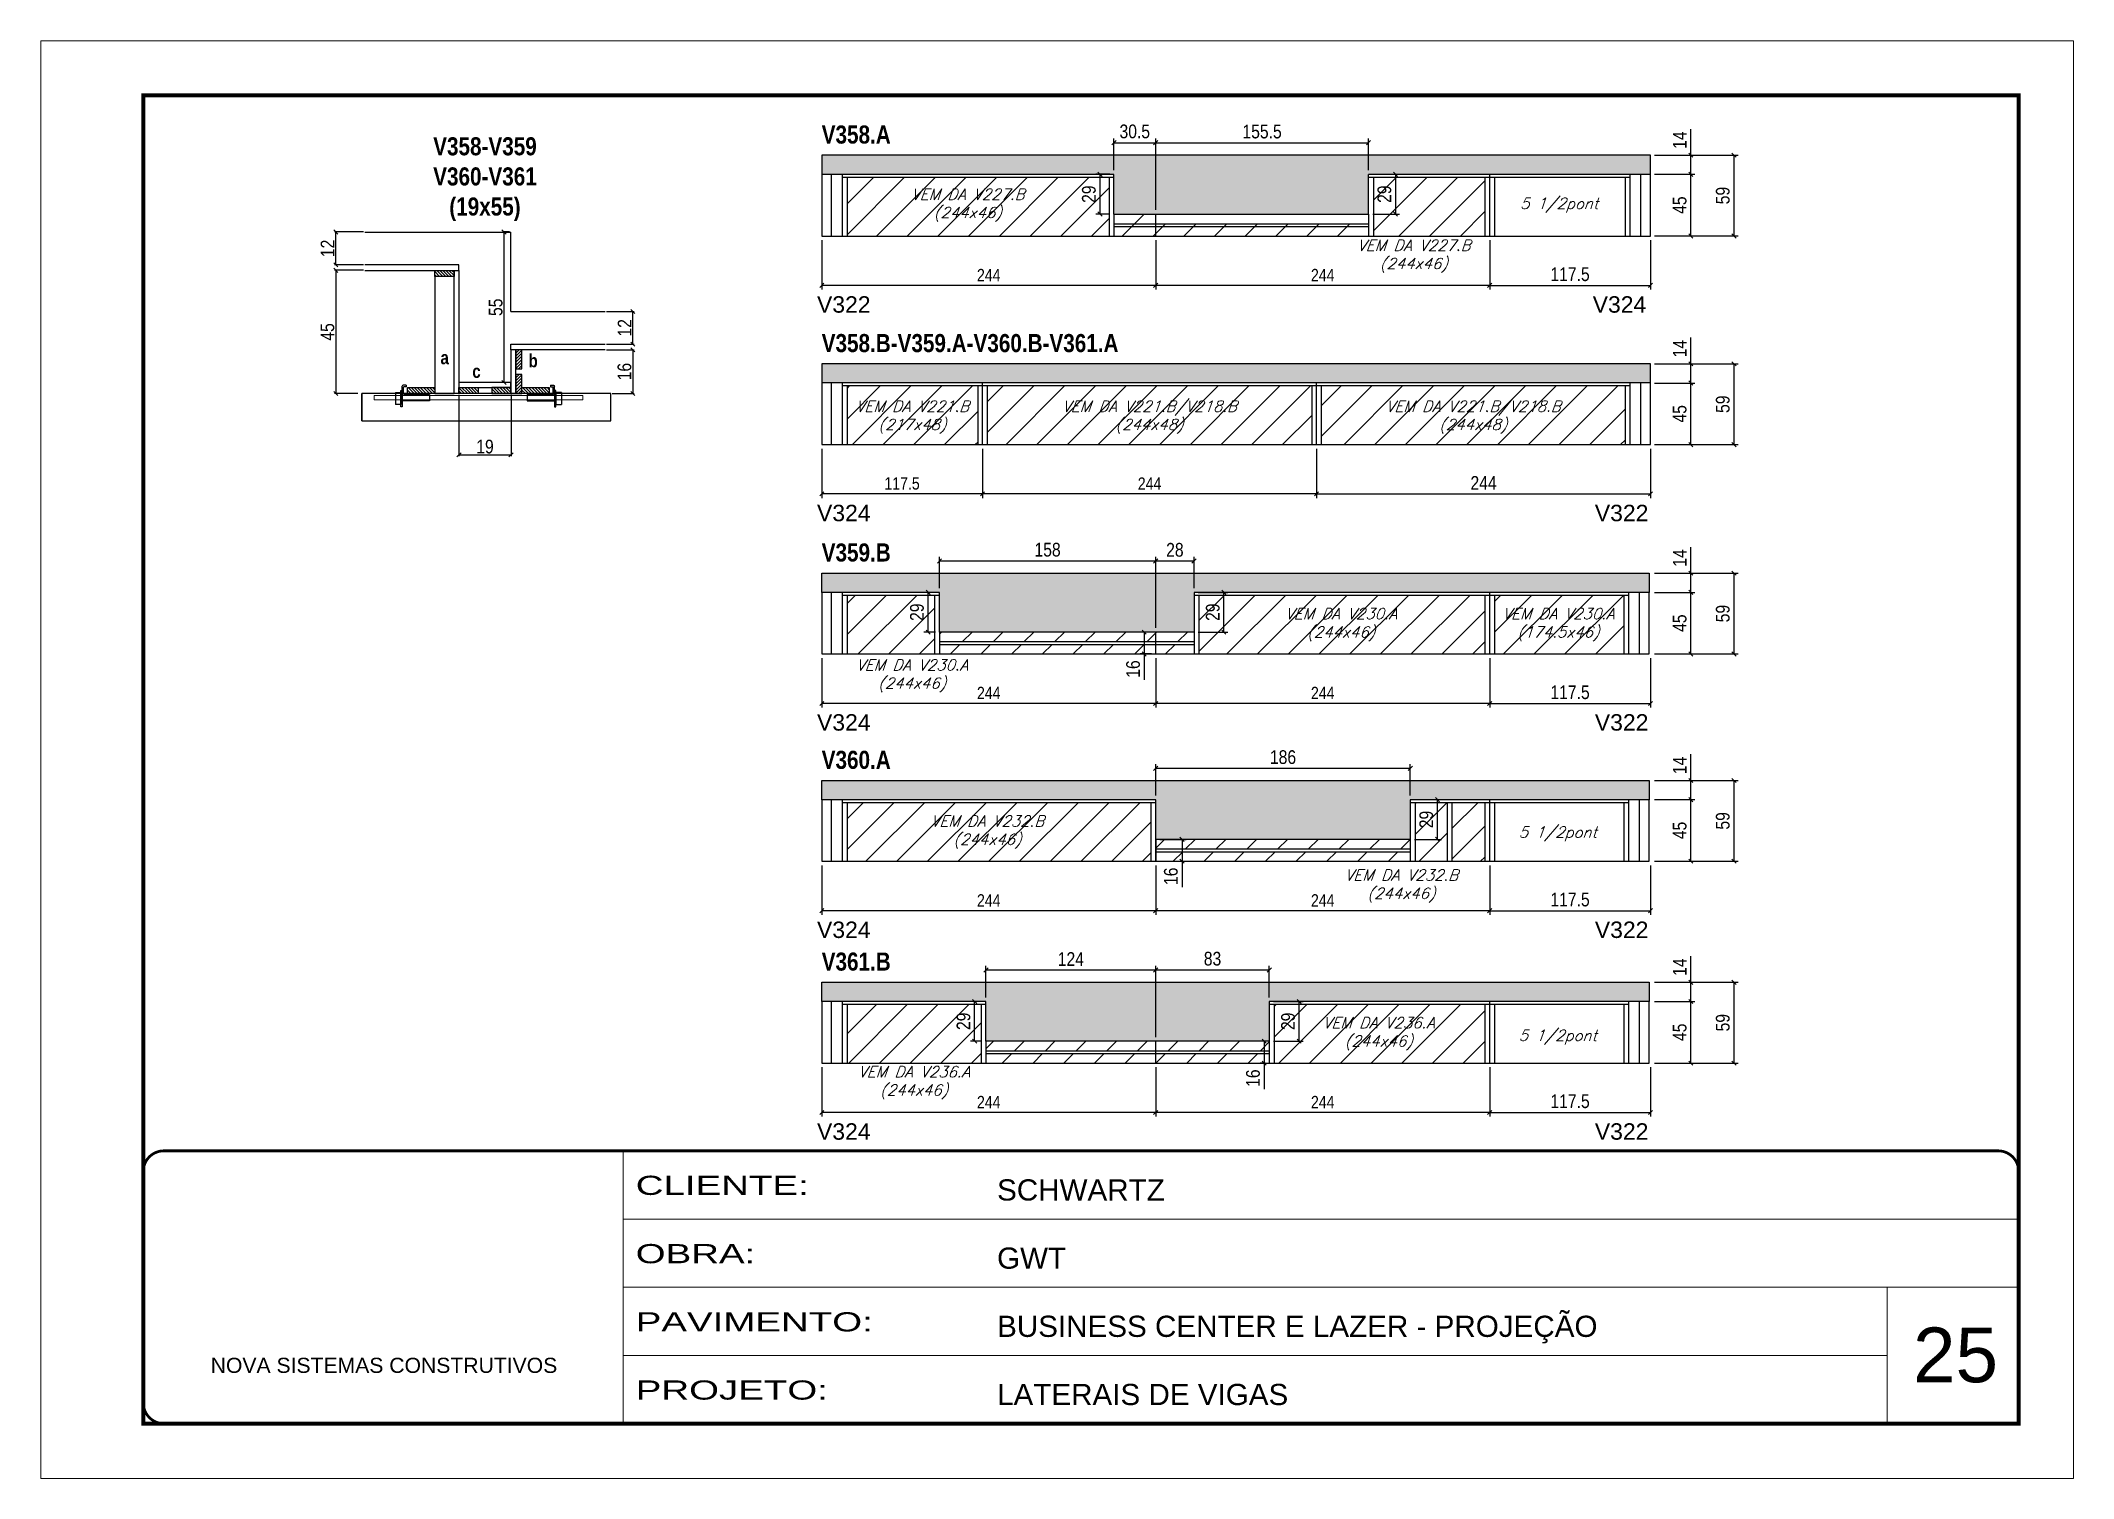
# Model space of a CAD drawing. Extents: x 2603 to 22413, y 1253 to 30260.
# Drawn here: x 13154 to 14639, y 21928 to 22978 of the extents above; entities that cross this region are included whole.
import ezdxf

# ---------------------------------------------------------------- set-up
doc = ezdxf.new("R2010")
doc.units = 0
doc.linetypes.add('CONTINUO', pattern=[0])
doc.linetypes.add('DASHED', pattern=[0.75, 0.5, -0.25])
for name, color, linetype in [('5', 5, 'Continuous'), ('barrote', 251, 'Continuous'), ('COTA', 241, 'Continuous'), ('detalhes', 4, 'Continuous'), ('NOMENCLATURA', 7, 'Continuous'), ('Painéis', 200, 'Continuous'), ('presilha', 1, 'Continuous'), ('SARR_2.2x10', 60, 'Continuous'), ('SARR_2.2x7', 40, 'Continuous'), ('SARR_3.5x7', 81, 'Continuous'), ('texto', 7, 'Continuous')]:
    doc.layers.add(name, color=color, linetype=linetype)
for name, color, linetype, lineweight in [('CARIMBO', 255, 'Continuous', 9), ('CONCRETO', 251, 'Continuous', 25), ('Folhas', 255, 'Continuous', 9), ('Hachura', 251, 'Continuous', 9), ('SARRAFO DE PRESSAO', 251, 'DASHED', 9), ('SCO-___-LAJ', 2, 'Continuous', 0)]:
    doc.layers.add(name, color=color, linetype=linetype, lineweight=lineweight)
doc.styles.add('ARIAL', font='arial.ttf')
doc.styles.add('COTA TECNICA', font='techl___.ttf', dxfattribs={"height": 10})
doc.styles.add('COTA TECNICA 2X', font='techl___.ttf', dxfattribs={"height": 10})
doc.styles.add('COTA TECNICA-50', font='techl___.ttf', dxfattribs={"height": 9})
doc.styles.add('Romans', font='romans.shx')
doc.styles.get("Standard").update_dxf_attribs({"font": 'arial.ttf'})
doc.styles.add('TECNICA', font='techb___.ttf', dxfattribs={"height": 10})
doc.styles.add('Tecnologia', font='')
doc.styles.get('Tecnologia').set_extended_font_data('Forgotten Futurist')
doc.dimstyles.new('COTA PAINEL-50', dxfattribs={"dimtxt": 9, "dimasz": 3, "dimexe": 3, "dimexo": 3, "dimgap": 3, "dimtad": 1, "dimdec": 1, "dimzin": 12, "dimdsep": 46, "dimtxsty": 'COTA TECNICA-50', "dimblk1": 'OBLIQUE', "dimblk2": 'OBLIQUE', "dimsah": 1, "dimcen": 0.9, "dimclrd": 4, "dimclre": 4, "dimclrt": 240, "dimadec": 1, "dimazin": 3, "dimtfac": 1, "dimtdec": 1, "dimtmove": 0, "dimatfit": 3, "dimfxl": 1, "dimtolj": 1, "dimtzin": 12, "dimarcsym": 0})
doc.dimstyles.new('PAINEL', dxfattribs={"dimtxt": 10, "dimasz": 3, "dimexe": 3, "dimexo": 3, "dimgap": 3, "dimtad": 1, "dimdec": 1, "dimzin": 12, "dimdsep": 46, "dimtxsty": 'COTA TECNICA', "dimblk1": 'OBLIQUE', "dimblk2": 'OBLIQUE', "dimsah": 1, "dimcen": 0.9, "dimclrd": 4, "dimclre": 4, "dimclrt": 240, "dimadec": 1, "dimazin": 3, "dimtfac": 1, "dimtdec": 1, "dimtmove": 0, "dimatfit": 3, "dimfxl": 1, "dimtolj": 1, "dimtzin": 12, "dimarcsym": 0})
doc.dimstyles.new('SECAO', dxfattribs={"dimscale": 0.333333, "dimtxt": 5, "dimasz": 9, "dimexe": 3, "dimexo": 3, "dimgap": 3, "dimtad": 1, "dimdec": 1, "dimlfac": 0.5, "dimzin": 12, "dimdsep": 46, "dimtxsty": 'COTA TECNICA 2X', "dimblk1": 'OBLIQUE', "dimblk2": 'OBLIQUE', "dimsah": 1, "dimcen": 0.9, "dimclrd": 4, "dimclre": 4, "dimclrt": 240, "dimadec": 1, "dimazin": 3, "dimtfac": 1, "dimtdec": 1, "dimtmove": 0, "dimatfit": 3, "dimfxl": 1, "dimtolj": 1, "dimtzin": 12, "dimarcsym": 0})

msp = doc.modelspace()

# ---------------------------------------------------------------- texts
at = {"layer": '5', "linetype": 'Continuous'}
for s, p in [('V322', (13721.55, 22779.07)), ('V324', (14288.24, 22779.07)), ('V324', (13721.55, 22626.75)), ('V322', (14289.81, 22626.75)), ('V324', (13721.55, 22473.82)), ('V322', (14289.81, 22473.82)), ('V324', (13721.55, 22322.38)), ('V322', (14289.81, 22322.38)), ('V324', (13721.55, 22175.04)), ('V322', (14289.81, 22175.04))]:
    msp.add_text(s, height=12, rotation=0.00004, dxfattribs=at).set_placement(p)
at = {"layer": 'CARIMBO', "style": 'ARIAL'}
msp.add_text('25', height=40, dxfattribs=at).set_placement((14522.24, 21997.87))
at = {"layer": 'detalhes', "style": 'TECNICA'}
for s, p in [('a', (13446.5, 22741.39)), ('c', (13469.72, 22731.45)), ('b', (13510.8, 22739.17))]:
    msp.add_text(s, height=9.6, dxfattribs=at).set_placement(p)
at = {"layer": 'NOMENCLATURA', "style": 'TECNICA'}
for s, p in [('V358.A', (13724.98, 22902.57)), ('V358.B-V359.A-V360.B-V361.A', (13724.98, 22750.26)), ('V359.B', (13724.98, 22597.33)), ('V360.A', (13724.98, 22445.89)), ('V361.B', (13724.98, 22298.55))]:
    msp.add_text(s, height=13.2, dxfattribs=at).set_placement(p)
at = {"layer": 'NOMENCLATURA', "insert": (13478.98, 22907.19), "char_height": 13.2, "attachment_point": 2, "style": 'TECNICA'}
msp.add_mtext_dynamic_manual_height_columns('V358-V359\\PV360-V361\\P(19x55)', width=300.2766, gutter_width=1, heights=[0], dxfattribs=at)
at = {"layer": 'texto', "color": 2, "char_height": 8, "attachment_point": 5, "style": 'Romans'}
for s, insert in [('{\\Q19;\\C256;VEM DA V227.B\\P(244x46)}', (13831.73, 22857.55)), ('{\\Q19;\\C256;5 1/2pont}', (14263.73, 22857.55)), ('{\\Q19;\\C256;VEM DA V227.B\\P(244x46)}', (14157.58, 22820.32)), ('{\\Q19;\\C256;VEM DA V221.B\\P(217x48)}', (13791.23, 22702.74)), ('{\\Q19;\\C256;VEM DA V221.B/V218.B\\P(244x48)}', (13964.48, 22702.74)), ('{\\Q19;\\C256;VEM DA V221.B/V218.B\\P(244x48)}', (14200.98, 22702.74)), ('{\\Q19;\\C256;VEM DA V230.A\\P(244x46)}', (14104.48, 22551.21)), ('{\\Q19;\\C256;VEM DA V230.A\\P(174.5x46)}', (14263.23, 22551.21)), ('{\\Q19;\\C256;VEM DA V230.A\\P(244x46)}', (13791.06, 22513.82)), ('{\\Q19;\\C256;VEM DA V232.B\\P(244x46)}', (13846.08, 22399.77)), ('{\\Q19;\\C256;5 1/2pont}', (14262.73, 22398.37)), ('{\\Q19;\\C256;VEM DA V232.B\\P(244x46)}', (14148.48, 22360.33)), ('{\\Q19;\\C256;VEM DA V236.A\\P(244x46)}', (14131.98, 22252.43)), ('{\\Q19;\\C256;5 1/2pont}', (14262.73, 22249.93)), ('{\\Q19;\\C256;VEM DA V236.A\\P(244x46)}', (13792.48, 22216.64))]:
    msp.add_mtext(s, dxfattribs=dict(at, insert=insert))

# ---------------------------------------------------------------- blocks, each defined once
blk = doc.blocks.new('9999999999')
at = {"color": 30, "linetype": 'CONTINUO'}
for p, q in [((98564.6, 34230.2), (98564.6, 34429.4)), ((98564.6, 34379.6), (99584, 34379.6)), ((98564.6, 34329.8), (99488, 34329.8)), ((99584, 34329.8), (99488, 34329.8)), ((99488, 34329.8), (99488, 34230.2)), ((98564.6, 34280), (99488, 34280))]:
    blk.add_line(p, q, dxfattribs=at)
at = {"color": 30, "linetype": 'CONTINUO', "const_width": 2}
blk.add_lwpolyline([(99584, 34230.2), (99584, 34414.4, 0.414214), (99569, 34429.4), (98229, 34429.4, 0.414214), (98214, 34414.4), (98214, 34245.2, 0.414214), (98229, 34230.2), (99584, 34230.2)], format="xyb", dxfattribs=at)
at = {"layer": 'Folhas'}
blk.add_lwpolyline([(98139, 34190.2), (99624, 34190.2), (99624, 35240.2), (98139, 35240.2)], close=True, dxfattribs=at)
at = {"layer": 'Folhas', "color": 30, "const_width": 3}
blk.add_lwpolyline([(98214, 34230.2), (99584, 34230.2), (99584, 35200.2), (98214, 35200.2)], close=True, dxfattribs=at)
at = {"color": 7, "linetype": 'Continuous', "ltscale": 5, "style": 'ARIAL'}
for s, height, p in [('SCHWARTZ', 15.48, (98837.7, 34393.1)), ('GWT', 15.48, (98837.7, 34343.3)), ('BUSINESS CENTER E LAZER - PROJEÇÃO', 15.483, (98837.7, 34293.5)), ('NOVA SISTEMAS CONSTRUTIVOS', 11.059, (98263.2, 34267.2)), ('LATERAIS DE VIGAS', 15.483, (98837.7, 34243.7))]:
    blk.add_text(s, height=height, dxfattribs=at).set_placement(p)
at = {"layer": 'Folhas', "color": 7, "style": 'Tecnologia', "width": 1.5}
for s, p in [('CLIENTE:', (98573.7, 34397.2)), ('OBRA:', (98573.7, 34347.3)), ('PAVIMENTO:', (98573.7, 34297.5)), ('PROJETO:', (98573.7, 34247.7))]:
    blk.add_text(s, height=14, dxfattribs=at).set_placement(p)
blk = doc.blocks.new('PRESILHA METÁLICA 1')
at = {"layer": 'presilha'}
for p, q in [((0, 13), (6, 13)), ((0, 13), (0, 0)), ((6, 0), (0, 0)), ((6, 15.5), (7.5, 15.5)), ((6, -2.5), (6, 15.5)), ((6, 13), (6, 0)), ((7.5, 10.6), (7.5, 19.9)), ((7.5, 15.5), (7.5, -2.5)), ((37.5, 4.1), (7.5, 4.1)), ((12, 21), (8.6, 21)), ((9, 11.6), (9, 18.9)), ((12, 19.5), (9.6, 19.5)), ((37.5, 11), (9.6, 11)), ((12, 21), (12, 19.5)), ((37.5, 11), (37.5, 4.1)), ((7.5, -2.5), (6, -2.5))]:
    blk.add_line(p, q, dxfattribs=at)
for centre, radius, start, end in [((8.6, 19.9), 1.14, 90, 180), ((9.6, 18.9), 0.57, 90, 180), ((9.6, 11.6), 0.57, 180, 270)]:
    blk.add_arc(centre, radius, start, end, dxfattribs=at)
blk = doc.blocks.new('_Oblique')
at = {"color": 0, "linetype": 'ByBlock', "lineweight": -2}
blk.add_line((-0.5, -0.5), (0.5, 0.5), dxfattribs=at)
blk = doc.blocks.new('*D125')
at = {"layer": 'COTA', "color": 4, "lineweight": -2, "transparency": 16777216}
for p, q in [((13567.7, 22752), (13588, 22752)), ((13587, 22752), (13587, 22720)), ((13571.8, 22720), (13588, 22720))]:
    blk.add_line(p, q, dxfattribs=at)
at = {"layer": 'Defpoints', "color": 0, "transparency": 16777216}
for p in [(13566.7, 22752), (13570.8, 22720), (13587, 22720)]:
    blk.add_point(p, dxfattribs=at)
at = {"layer": 'COTA', "color": 4, "lineweight": -2, "transparency": 16777216, "xscale": 3, "yscale": 3, "zscale": 3}
for p, rotation in [((13587, 22752), 90), ((13587, 22720), 270)]:
    blk.add_blockref('_Oblique', p, dxfattribs=dict(at, rotation=rotation))
at = {"layer": 'COTA', "color": 240, "transparency": 16777216, "insert": (13580.9, 22736), "char_height": 10, "attachment_point": 5, "rotation": 90, "style": 'COTA TECNICA 2X'}
blk.add_mtext('\\A1;16', dxfattribs=at)
blk = doc.blocks.new('*D126')
at = {"layer": 'COTA', "color": 4, "lineweight": -2, "transparency": 16777216}
for p, q in [((13567.7, 22780), (13588, 22780)), ((13587, 22756), (13587, 22780)), ((13567.7, 22756), (13588, 22756))]:
    blk.add_line(p, q, dxfattribs=at)
at = {"layer": 'Defpoints', "color": 0, "transparency": 16777216}
for p in [(13566.7, 22780), (13587, 22780), (13566.7, 22756)]:
    blk.add_point(p, dxfattribs=at)
at = {"layer": 'COTA', "color": 4, "lineweight": -2, "transparency": 16777216, "xscale": 3, "yscale": 3, "zscale": 3}
for p, rotation in [((13587, 22780), 90), ((13587, 22756), 270)]:
    blk.add_blockref('_Oblique', p, dxfattribs=dict(at, rotation=rotation))
at = {"layer": 'COTA', "color": 240, "transparency": 16777216, "insert": (13581, 22768), "char_height": 10, "attachment_point": 5, "rotation": 90, "style": 'COTA TECNICA 2X'}
blk.add_mtext('\\A1;12', dxfattribs=at)
blk = doc.blocks.new('*D127')
at = {"layer": 'COTA', "color": 4, "lineweight": -2, "transparency": 16777216}
for p, q in [((13390.3, 22810), (13369.1, 22810)), ((13370.1, 22810), (13370.1, 22720)), ((13386.2, 22720), (13369.1, 22720))]:
    blk.add_line(p, q, dxfattribs=at)
at = {"layer": 'Defpoints', "color": 0, "transparency": 16777216}
for p in [(13391.3, 22810), (13370.1, 22720), (13387.2, 22720)]:
    blk.add_point(p, dxfattribs=at)
at = {"layer": 'COTA', "color": 4, "lineweight": -2, "transparency": 16777216, "xscale": 3, "yscale": 3, "zscale": 3}
for p, rotation in [((13370.1, 22810), 90), ((13370.1, 22720), 270)]:
    blk.add_blockref('_Oblique', p, dxfattribs=dict(at, rotation=rotation))
at = {"layer": 'COTA', "color": 240, "transparency": 16777216, "insert": (13363.9, 22765), "char_height": 10, "attachment_point": 5, "rotation": 90, "style": 'COTA TECNICA 2X'}
blk.add_mtext('\\A1;45', dxfattribs=at)
blk = doc.blocks.new('*D942')
at = {"layer": 'COTA', "color": 4, "lineweight": -2, "transparency": 16777216}
for p, q in [((13497, 22838), (13491.9, 22838)), ((13492.9, 22728), (13492.9, 22838)), ((13497, 22728), (13491.9, 22728))]:
    blk.add_line(p, q, dxfattribs=at)
at = {"layer": 'Defpoints', "color": 0, "transparency": 16777216}
for p in [(13492.9, 22838), (13498, 22838), (13498, 22728)]:
    blk.add_point(p, dxfattribs=at)
at = {"layer": 'COTA', "color": 4, "lineweight": -2, "transparency": 16777216, "xscale": 3, "yscale": 3, "zscale": 3}
for p, rotation in [((13492.9, 22838), 90), ((13492.9, 22728), 270)]:
    blk.add_blockref('_Oblique', p, dxfattribs=dict(at, rotation=rotation))
at = {"layer": 'COTA', "color": 240, "transparency": 16777216, "insert": (13486.8, 22783), "char_height": 10, "attachment_point": 5, "rotation": 90, "style": 'COTA TECNICA 2X'}
blk.add_mtext('\\A1;55', dxfattribs=at)
blk = doc.blocks.new('*D943')
at = {"layer": 'COTA', "color": 4, "lineweight": -2, "transparency": 16777216}
for p, q in [((13390.3, 22838), (13369.1, 22838)), ((13370.1, 22814), (13370.1, 22838)), ((13390.3, 22814), (13369.1, 22814))]:
    blk.add_line(p, q, dxfattribs=at)
at = {"layer": 'Defpoints', "color": 0, "transparency": 16777216}
for p in [(13370.1, 22838), (13391.3, 22838), (13391.3, 22814)]:
    blk.add_point(p, dxfattribs=at)
at = {"layer": 'COTA', "color": 4, "lineweight": -2, "transparency": 16777216, "xscale": 3, "yscale": 3, "zscale": 3}
for p, rotation in [((13370.1, 22838), 90), ((13370.1, 22814), 270)]:
    blk.add_blockref('_Oblique', p, dxfattribs=dict(at, rotation=rotation))
at = {"layer": 'COTA', "color": 240, "transparency": 16777216, "insert": (13364, 22826), "char_height": 10, "attachment_point": 5, "rotation": 90, "style": 'COTA TECNICA 2X'}
blk.add_mtext('\\A1;12', dxfattribs=at)
blk = doc.blocks.new('*D944')
at = {"layer": 'COTA', "color": 4, "lineweight": -2, "transparency": 16777216}
for p, q in [((13460, 22719), (13460, 22674.2)), ((13498, 22719), (13498, 22674.2)), ((13460, 22675.2), (13498, 22675.2))]:
    blk.add_line(p, q, dxfattribs=at)
at = {"layer": 'Defpoints', "color": 0, "transparency": 16777216}
for p in [(13460, 22720), (13498, 22720), (13498, 22675.2)]:
    blk.add_point(p, dxfattribs=at)
at = {"layer": 'COTA', "color": 4, "lineweight": -2, "transparency": 16777216, "xscale": 3, "yscale": 3, "zscale": 3, "rotation": 180}
blk.add_blockref('_Oblique', (13460, 22675.2), dxfattribs=at)
at = {"layer": 'COTA', "color": 4, "lineweight": -2, "transparency": 16777216, "xscale": 3, "yscale": 3, "zscale": 3}
blk.add_blockref('_Oblique', (13498, 22675.2), dxfattribs=at)
at = {"layer": 'COTA', "color": 240, "transparency": 16777216, "insert": (13479, 22681.2), "char_height": 10, "attachment_point": 5, "style": 'COTA TECNICA 2X'}
blk.add_mtext('\\A1;19', dxfattribs=at)
blk = doc.blocks.new('*D128')
at = {"layer": 'COTA', "color": 4, "linetype": 'ByBlock', "lineweight": -2, "transparency": 16777216}
for p, q in [((13969, 22832.1), (13969, 22796)), ((14213, 22832.1), (14213, 22796)), ((14213, 22799), (13969, 22799))]:
    blk.add_line(p, q, dxfattribs=at)
at = {"layer": 'Defpoints', "color": 0, "linetype": 'ByBlock', "transparency": 16777216}
for p in [(13969, 22835.1), (14213, 22835.1), (13969, 22799)]:
    blk.add_point(p, dxfattribs=at)
at = {"layer": 'COTA', "color": 4, "linetype": 'ByBlock', "lineweight": -2, "transparency": 16777216, "xscale": 3, "yscale": 3, "zscale": 3, "rotation": 180}
blk.add_blockref('_Oblique', (13969, 22799), dxfattribs=at)
at = {"layer": 'COTA', "color": 4, "linetype": 'ByBlock', "lineweight": -2, "transparency": 16777216, "xscale": 3, "yscale": 3, "zscale": 3}
blk.add_blockref('_Oblique', (14213, 22799), dxfattribs=at)
at = {"layer": 'COTA', "color": 240, "linetype": 'ByBlock', "transparency": 16777216, "insert": (14091, 22806.5), "char_height": 9, "attachment_point": 5, "style": 'COTA TECNICA-50'}
blk.add_mtext('\\A1;244', dxfattribs=at)
blk = doc.blocks.new('*D908')
at = {"layer": 'COTA', "color": 4, "linetype": 'ByBlock', "lineweight": -2, "transparency": 16777216}
for p, q in [((13725, 22832.1), (13725, 22796)), ((13969, 22832.1), (13969, 22796)), ((13969, 22799), (13725, 22799))]:
    blk.add_line(p, q, dxfattribs=at)
at = {"layer": 'Defpoints', "color": 0, "linetype": 'ByBlock', "transparency": 16777216}
for p in [(13725, 22835.1), (13969, 22835.1), (13725, 22799)]:
    blk.add_point(p, dxfattribs=at)
at = {"layer": 'COTA', "color": 4, "linetype": 'ByBlock', "lineweight": -2, "transparency": 16777216, "xscale": 3, "yscale": 3, "zscale": 3, "rotation": 180}
blk.add_blockref('_Oblique', (13725, 22799), dxfattribs=at)
at = {"layer": 'COTA', "color": 4, "linetype": 'ByBlock', "lineweight": -2, "transparency": 16777216, "xscale": 3, "yscale": 3, "zscale": 3}
blk.add_blockref('_Oblique', (13969, 22799), dxfattribs=at)
at = {"layer": 'COTA', "color": 240, "linetype": 'ByBlock', "transparency": 16777216, "insert": (13847, 22806.5), "char_height": 9, "attachment_point": 5, "style": 'COTA TECNICA-50'}
blk.add_mtext('\\A1;244', dxfattribs=at)
blk = doc.blocks.new('*D909')
at = {"layer": 'COTA', "color": 4, "linetype": 'ByBlock', "lineweight": -2, "transparency": 16777216}
for p, q in [((14213, 22832.1), (14213, 22796)), ((14330.5, 22832.1), (14330.5, 22796)), ((14213, 22799), (14330.5, 22799))]:
    blk.add_line(p, q, dxfattribs=at)
at = {"layer": 'Defpoints', "color": 0, "linetype": 'ByBlock', "transparency": 16777216}
for p in [(14213, 22835.1), (14330.5, 22835.1), (14330.5, 22799)]:
    blk.add_point(p, dxfattribs=at)
at = {"layer": 'COTA', "color": 4, "linetype": 'ByBlock', "lineweight": -2, "transparency": 16777216, "xscale": 3, "yscale": 3, "zscale": 3, "rotation": 180}
blk.add_blockref('_Oblique', (14213, 22799), dxfattribs=at)
at = {"layer": 'COTA', "color": 4, "linetype": 'ByBlock', "lineweight": -2, "transparency": 16777216, "xscale": 3, "yscale": 3, "zscale": 3}
blk.add_blockref('_Oblique', (14330.5, 22799), dxfattribs=at)
at = {"layer": 'COTA', "color": 240, "linetype": 'ByBlock', "transparency": 16777216, "insert": (14271.7, 22807.1), "char_height": 10, "attachment_point": 5, "style": 'COTA TECNICA'}
blk.add_mtext('\\A1;117.5', dxfattribs=at)
blk = doc.blocks.new('*D910')
at = {"layer": 'COTA', "color": 4, "linetype": 'ByBlock', "lineweight": -2, "transparency": 16777216}
for p, q in [((14333.5, 22894.1), (14394.5, 22894.1)), ((14391.5, 22835.1), (14391.5, 22894.1)), ((14333.5, 22835.1), (14394.5, 22835.1))]:
    blk.add_line(p, q, dxfattribs=at)
at = {"layer": 'Defpoints', "color": 0, "linetype": 'ByBlock', "transparency": 16777216}
for p in [(14330.5, 22894.1), (14391.5, 22894.1), (14330.5, 22835.1)]:
    blk.add_point(p, dxfattribs=at)
at = {"layer": 'COTA', "color": 4, "linetype": 'ByBlock', "lineweight": -2, "transparency": 16777216, "xscale": 3, "yscale": 3, "zscale": 3}
for p, rotation in [((14391.5, 22894.1), 90), ((14391.5, 22835.1), 270)]:
    blk.add_blockref('_Oblique', p, dxfattribs=dict(at, rotation=rotation))
at = {"layer": 'COTA', "color": 240, "linetype": 'ByBlock', "transparency": 16777216, "insert": (14383.3, 22864.6), "char_height": 10, "attachment_point": 5, "rotation": 90, "style": 'COTA TECNICA'}
blk.add_mtext('\\A1;59', dxfattribs=at)
blk = doc.blocks.new('*D911')
at = {"layer": 'COTA', "color": 4, "linetype": 'ByBlock', "lineweight": -2, "transparency": 16777216}
for p, q in [((14333.5, 22880.1), (14362.9, 22880.1)), ((14359.9, 22835.1), (14359.9, 22880.1)), ((14333.5, 22835.1), (14362.9, 22835.1))]:
    blk.add_line(p, q, dxfattribs=at)
at = {"layer": 'Defpoints', "color": 0, "linetype": 'ByBlock', "transparency": 16777216}
for p in [(14330.5, 22880.1), (14359.9, 22880.1), (14330.5, 22835.1)]:
    blk.add_point(p, dxfattribs=at)
at = {"layer": 'COTA', "color": 4, "linetype": 'ByBlock', "lineweight": -2, "transparency": 16777216, "xscale": 3, "yscale": 3, "zscale": 3}
for p, rotation in [((14359.9, 22880.1), 90), ((14359.9, 22835.1), 270)]:
    blk.add_blockref('_Oblique', p, dxfattribs=dict(at, rotation=rotation))
at = {"layer": 'COTA', "color": 240, "linetype": 'ByBlock', "transparency": 16777216, "insert": (14351.8, 22857.6), "char_height": 10, "attachment_point": 5, "rotation": 90, "style": 'COTA TECNICA'}
blk.add_mtext('\\A1;45', dxfattribs=at)
blk = doc.blocks.new('*D912')
at = {"layer": 'COTA', "color": 4, "linetype": 'ByBlock', "lineweight": -2, "transparency": 16777216}
for p, q in [((14359.9, 22894.1), (14359.9, 22913.2)), ((14333.5, 22894.1), (14362.9, 22894.1)), ((14359.9, 22880.1), (14359.9, 22894.1)), ((14333.5, 22880.1), (14362.9, 22880.1))]:
    blk.add_line(p, q, dxfattribs=at)
at = {"layer": 'Defpoints', "color": 0, "linetype": 'ByBlock', "transparency": 16777216}
for p in [(14330.5, 22894.1), (14359.9, 22894.1), (14330.5, 22880.1)]:
    blk.add_point(p, dxfattribs=at)
at = {"layer": 'COTA', "color": 4, "linetype": 'ByBlock', "lineweight": -2, "transparency": 16777216, "xscale": 3, "yscale": 3, "zscale": 3}
for p, rotation in [((14359.9, 22894.1), 90), ((14359.9, 22880.1), 270)]:
    blk.add_blockref('_Oblique', p, dxfattribs=dict(at, rotation=rotation))
at = {"layer": 'COTA', "color": 240, "linetype": 'ByBlock', "transparency": 16777216, "insert": (14351.8, 22905.1), "char_height": 10, "attachment_point": 5, "rotation": 90, "style": 'COTA TECNICA'}
blk.add_mtext('\\A1;14', dxfattribs=at)
blk = doc.blocks.new('*D913')
at = {"layer": 'COTA', "color": 4, "linetype": 'ByBlock', "lineweight": -2, "transparency": 16777216}
for p, q in [((13938.5, 22883.1), (13938.5, 22906.2)), ((13938.5, 22903.2), (13969, 22903.2)), ((13969, 22854.1), (13969, 22906.2))]:
    blk.add_line(p, q, dxfattribs=at)
at = {"layer": 'Defpoints', "color": 0, "linetype": 'ByBlock', "transparency": 16777216}
for p in [(13969, 22903.2), (13938.5, 22880.1), (13969, 22851.1)]:
    blk.add_point(p, dxfattribs=at)
at = {"layer": 'COTA', "color": 4, "linetype": 'ByBlock', "lineweight": -2, "transparency": 16777216, "xscale": 3, "yscale": 3, "zscale": 3, "rotation": 180}
blk.add_blockref('_Oblique', (13938.5, 22903.2), dxfattribs=at)
at = {"layer": 'COTA', "color": 4, "linetype": 'ByBlock', "lineweight": -2, "transparency": 16777216, "xscale": 3, "yscale": 3, "zscale": 3}
blk.add_blockref('_Oblique', (13969, 22903.2), dxfattribs=at)
at = {"layer": 'COTA', "color": 240, "linetype": 'ByBlock', "transparency": 16777216, "insert": (13953.7, 22911.4), "char_height": 10, "attachment_point": 5, "style": 'COTA TECNICA'}
blk.add_mtext('\\A1;30.5', dxfattribs=at)
blk = doc.blocks.new('*D914')
at = {"layer": 'COTA', "color": 4, "linetype": 'ByBlock', "lineweight": -2, "transparency": 16777216}
for p, q in [((13969, 22854.1), (13969, 22906.2)), ((13969, 22903.2), (14124.5, 22903.2)), ((14124.5, 22883.1), (14124.5, 22906.2))]:
    blk.add_line(p, q, dxfattribs=at)
at = {"layer": 'Defpoints', "color": 0, "linetype": 'ByBlock', "transparency": 16777216}
for p in [(14124.5, 22903.2), (14124.5, 22880.1), (13969, 22851.1)]:
    blk.add_point(p, dxfattribs=at)
at = {"layer": 'COTA', "color": 4, "linetype": 'ByBlock', "lineweight": -2, "transparency": 16777216, "xscale": 3, "yscale": 3, "zscale": 3, "rotation": 180}
blk.add_blockref('_Oblique', (13969, 22903.2), dxfattribs=at)
at = {"layer": 'COTA', "color": 4, "linetype": 'ByBlock', "lineweight": -2, "transparency": 16777216, "xscale": 3, "yscale": 3, "zscale": 3}
blk.add_blockref('_Oblique', (14124.5, 22903.2), dxfattribs=at)
at = {"layer": 'COTA', "color": 240, "linetype": 'ByBlock', "transparency": 16777216, "insert": (14046.7, 22911.3), "char_height": 10, "attachment_point": 5, "style": 'COTA TECNICA'}
blk.add_mtext('\\A1;155.5', dxfattribs=at)
blk = doc.blocks.new('*D915')
at = {"layer": 'COTA', "color": 4, "linetype": 'ByBlock', "lineweight": -2, "transparency": 16777216}
for p, q in [((13935.5, 22880.1), (13925.3, 22880.1)), ((13928.3, 22851.1), (13928.3, 22880.1)), ((13935.5, 22851.1), (13925.3, 22851.1))]:
    blk.add_line(p, q, dxfattribs=at)
at = {"layer": 'Defpoints', "color": 0, "linetype": 'ByBlock', "transparency": 16777216}
for p in [(13928.3, 22880.1), (13938.5, 22880.1), (13938.5, 22851.1)]:
    blk.add_point(p, dxfattribs=at)
at = {"layer": 'COTA', "color": 4, "linetype": 'ByBlock', "lineweight": -2, "transparency": 16777216, "xscale": 3, "yscale": 3, "zscale": 3}
for p, rotation in [((13928.3, 22880.1), 90), ((13928.3, 22851.1), 270)]:
    blk.add_blockref('_Oblique', p, dxfattribs=dict(at, rotation=rotation))
at = {"layer": 'COTA', "color": 240, "linetype": 'ByBlock', "transparency": 16777216, "insert": (13920.2, 22865.6), "char_height": 10, "attachment_point": 5, "rotation": 90, "style": 'COTA TECNICA'}
blk.add_mtext('\\A1;29', dxfattribs=at)
blk = doc.blocks.new('*D916')
at = {"layer": 'COTA', "color": 4, "linetype": 'ByBlock', "lineweight": -2, "transparency": 16777216}
for p, q in [((14127.5, 22880.1), (14147.2, 22880.1)), ((14144.2, 22880.1), (14144.2, 22851.1)), ((14127.5, 22851.1), (14147.2, 22851.1))]:
    blk.add_line(p, q, dxfattribs=at)
at = {"layer": 'Defpoints', "color": 0, "linetype": 'ByBlock', "transparency": 16777216}
for p in [(14124.5, 22880.1), (14124.5, 22851.1), (14144.2, 22851.1)]:
    blk.add_point(p, dxfattribs=at)
at = {"layer": 'COTA', "color": 4, "linetype": 'ByBlock', "lineweight": -2, "transparency": 16777216, "xscale": 3, "yscale": 3, "zscale": 3}
for p, rotation in [((14144.2, 22880.1), 90), ((14144.2, 22851.1), 270)]:
    blk.add_blockref('_Oblique', p, dxfattribs=dict(at, rotation=rotation))
at = {"layer": 'COTA', "color": 240, "linetype": 'ByBlock', "transparency": 16777216, "insert": (14136.1, 22865.6), "char_height": 10, "attachment_point": 5, "rotation": 90, "style": 'COTA TECNICA'}
blk.add_mtext('\\A1;29', dxfattribs=at)
blk = doc.blocks.new('*D120')
at = {"layer": 'COTA', "color": 4, "linetype": 'ByBlock', "lineweight": -2, "transparency": 16777216}
for p, q in [((13842.5, 22679.7), (13842.5, 22643.7)), ((14086.5, 22679.7), (14086.5, 22643.7)), ((14086.5, 22646.7), (13842.5, 22646.7))]:
    blk.add_line(p, q, dxfattribs=at)
at = {"layer": 'Defpoints', "color": 0, "linetype": 'ByBlock', "transparency": 16777216}
for p in [(13842.5, 22682.7), (14086.5, 22682.7), (13842.5, 22646.7)]:
    blk.add_point(p, dxfattribs=at)
at = {"layer": 'COTA', "color": 4, "linetype": 'ByBlock', "lineweight": -2, "transparency": 16777216, "xscale": 3, "yscale": 3, "zscale": 3, "rotation": 180}
blk.add_blockref('_Oblique', (13842.5, 22646.7), dxfattribs=at)
at = {"layer": 'COTA', "color": 4, "linetype": 'ByBlock', "lineweight": -2, "transparency": 16777216, "xscale": 3, "yscale": 3, "zscale": 3}
blk.add_blockref('_Oblique', (14086.5, 22646.7), dxfattribs=at)
at = {"layer": 'COTA', "color": 240, "linetype": 'ByBlock', "transparency": 16777216, "insert": (13964.5, 22654.2), "char_height": 9, "attachment_point": 5, "style": 'COTA TECNICA-50'}
blk.add_mtext('\\A1;244', dxfattribs=at)
blk = doc.blocks.new('*D917')
at = {"layer": 'COTA', "color": 4, "linetype": 'ByBlock', "lineweight": -2, "transparency": 16777216}
for p, q in [((13725, 22679.7), (13725, 22643.7)), ((13842.5, 22679.7), (13842.5, 22643.7)), ((13842.5, 22646.7), (13725, 22646.7))]:
    blk.add_line(p, q, dxfattribs=at)
at = {"layer": 'Defpoints', "color": 0, "linetype": 'ByBlock', "transparency": 16777216}
for p in [(13725, 22682.7), (13842.5, 22682.7), (13725, 22646.7)]:
    blk.add_point(p, dxfattribs=at)
at = {"layer": 'COTA', "color": 4, "linetype": 'ByBlock', "lineweight": -2, "transparency": 16777216, "xscale": 3, "yscale": 3, "zscale": 3, "rotation": 180}
blk.add_blockref('_Oblique', (13725, 22646.7), dxfattribs=at)
at = {"layer": 'COTA', "color": 4, "linetype": 'ByBlock', "lineweight": -2, "transparency": 16777216, "xscale": 3, "yscale": 3, "zscale": 3}
blk.add_blockref('_Oblique', (13842.5, 22646.7), dxfattribs=at)
at = {"layer": 'COTA', "color": 240, "linetype": 'ByBlock', "transparency": 16777216, "insert": (13783.7, 22654.3), "char_height": 9, "attachment_point": 5, "style": 'COTA TECNICA-50'}
blk.add_mtext('\\A1;117.5', dxfattribs=at)
blk = doc.blocks.new('*D918')
at = {"layer": 'COTA', "color": 4, "linetype": 'ByBlock', "lineweight": -2, "transparency": 16777216}
for p, q in [((14086.5, 22679.7), (14086.5, 22643.7)), ((14330.5, 22679.7), (14330.5, 22643.7)), ((14086.5, 22646.7), (14330.5, 22646.7))]:
    blk.add_line(p, q, dxfattribs=at)
at = {"layer": 'Defpoints', "color": 0, "linetype": 'ByBlock', "transparency": 16777216}
for p in [(14086.5, 22682.7), (14330.5, 22682.7), (14330.5, 22646.7)]:
    blk.add_point(p, dxfattribs=at)
at = {"layer": 'COTA', "color": 4, "linetype": 'ByBlock', "lineweight": -2, "transparency": 16777216, "xscale": 3, "yscale": 3, "zscale": 3, "rotation": 180}
blk.add_blockref('_Oblique', (14086.5, 22646.7), dxfattribs=at)
at = {"layer": 'COTA', "color": 4, "linetype": 'ByBlock', "lineweight": -2, "transparency": 16777216, "xscale": 3, "yscale": 3, "zscale": 3}
blk.add_blockref('_Oblique', (14330.5, 22646.7), dxfattribs=at)
at = {"layer": 'COTA', "color": 240, "linetype": 'ByBlock', "transparency": 16777216, "insert": (14208.5, 22654.7), "char_height": 10, "attachment_point": 5, "style": 'COTA TECNICA'}
blk.add_mtext('\\A1;244', dxfattribs=at)
blk = doc.blocks.new('*D919')
at = {"layer": 'COTA', "color": 4, "linetype": 'ByBlock', "lineweight": -2, "transparency": 16777216}
for p, q in [((14333.5, 22741.7), (14394.5, 22741.7)), ((14391.5, 22682.7), (14391.5, 22741.7)), ((14333.5, 22682.7), (14394.5, 22682.7))]:
    blk.add_line(p, q, dxfattribs=at)
at = {"layer": 'Defpoints', "color": 0, "linetype": 'ByBlock', "transparency": 16777216}
for p in [(14330.5, 22741.7), (14391.5, 22741.7), (14330.5, 22682.7)]:
    blk.add_point(p, dxfattribs=at)
at = {"layer": 'COTA', "color": 4, "linetype": 'ByBlock', "lineweight": -2, "transparency": 16777216, "xscale": 3, "yscale": 3, "zscale": 3}
for p, rotation in [((14391.5, 22741.7), 90), ((14391.5, 22682.7), 270)]:
    blk.add_blockref('_Oblique', p, dxfattribs=dict(at, rotation=rotation))
at = {"layer": 'COTA', "color": 240, "linetype": 'ByBlock', "transparency": 16777216, "insert": (14383.3, 22712.2), "char_height": 10, "attachment_point": 5, "rotation": 90, "style": 'COTA TECNICA'}
blk.add_mtext('\\A1;59', dxfattribs=at)
blk = doc.blocks.new('*D920')
at = {"layer": 'COTA', "color": 4, "linetype": 'ByBlock', "lineweight": -2, "transparency": 16777216}
for p, q in [((14333.5, 22727.7), (14362.9, 22727.7)), ((14359.9, 22682.7), (14359.9, 22727.7)), ((14333.5, 22682.7), (14362.9, 22682.7))]:
    blk.add_line(p, q, dxfattribs=at)
at = {"layer": 'Defpoints', "color": 0, "linetype": 'ByBlock', "transparency": 16777216}
for p in [(14330.5, 22727.7), (14359.9, 22727.7), (14330.5, 22682.7)]:
    blk.add_point(p, dxfattribs=at)
at = {"layer": 'COTA', "color": 4, "linetype": 'ByBlock', "lineweight": -2, "transparency": 16777216, "xscale": 3, "yscale": 3, "zscale": 3}
for p, rotation in [((14359.9, 22727.7), 90), ((14359.9, 22682.7), 270)]:
    blk.add_blockref('_Oblique', p, dxfattribs=dict(at, rotation=rotation))
at = {"layer": 'COTA', "color": 240, "linetype": 'ByBlock', "transparency": 16777216, "insert": (14351.8, 22705.2), "char_height": 10, "attachment_point": 5, "rotation": 90, "style": 'COTA TECNICA'}
blk.add_mtext('\\A1;45', dxfattribs=at)
blk = doc.blocks.new('*D921')
at = {"layer": 'COTA', "color": 4, "linetype": 'ByBlock', "lineweight": -2, "transparency": 16777216}
for p, q in [((14359.9, 22741.7), (14359.9, 22760.9)), ((14333.5, 22741.7), (14362.9, 22741.7)), ((14359.9, 22727.7), (14359.9, 22741.7)), ((14333.5, 22727.7), (14362.9, 22727.7))]:
    blk.add_line(p, q, dxfattribs=at)
at = {"layer": 'Defpoints', "color": 0, "linetype": 'ByBlock', "transparency": 16777216}
for p in [(14330.5, 22741.7), (14359.9, 22741.7), (14330.5, 22727.7)]:
    blk.add_point(p, dxfattribs=at)
at = {"layer": 'COTA', "color": 4, "linetype": 'ByBlock', "lineweight": -2, "transparency": 16777216, "xscale": 3, "yscale": 3, "zscale": 3}
for p, rotation in [((14359.9, 22741.7), 90), ((14359.9, 22727.7), 270)]:
    blk.add_blockref('_Oblique', p, dxfattribs=dict(at, rotation=rotation))
at = {"layer": 'COTA', "color": 240, "linetype": 'ByBlock', "transparency": 16777216, "insert": (14351.8, 22752.8), "char_height": 10, "attachment_point": 5, "rotation": 90, "style": 'COTA TECNICA'}
blk.add_mtext('\\A1;14', dxfattribs=at)
blk = doc.blocks.new('*D69')
at = {"layer": 'COTA', "color": 4, "linetype": 'ByBlock', "lineweight": -2, "transparency": 16777216}
for p, q in [((13969, 22526.8), (13969, 22490.7)), ((14213, 22526.8), (14213, 22490.7)), ((14213, 22493.7), (13969, 22493.7))]:
    blk.add_line(p, q, dxfattribs=at)
at = {"layer": 'Defpoints', "color": 0, "linetype": 'ByBlock', "transparency": 16777216}
for p in [(13969, 22529.8), (14213, 22529.8), (13969, 22493.7)]:
    blk.add_point(p, dxfattribs=at)
at = {"layer": 'COTA', "color": 4, "linetype": 'ByBlock', "lineweight": -2, "transparency": 16777216, "xscale": 3, "yscale": 3, "zscale": 3, "rotation": 180}
blk.add_blockref('_Oblique', (13969, 22493.7), dxfattribs=at)
at = {"layer": 'COTA', "color": 4, "linetype": 'ByBlock', "lineweight": -2, "transparency": 16777216, "xscale": 3, "yscale": 3, "zscale": 3}
blk.add_blockref('_Oblique', (14213, 22493.7), dxfattribs=at)
at = {"layer": 'COTA', "color": 240, "linetype": 'ByBlock', "transparency": 16777216, "insert": (14091, 22501.3), "char_height": 9, "attachment_point": 5, "style": 'COTA TECNICA-50'}
blk.add_mtext('\\A1;244', dxfattribs=at)
blk = doc.blocks.new('*D70')
at = {"layer": 'COTA', "color": 4, "linetype": 'ByBlock', "lineweight": -2, "transparency": 16777216}
for p, q in [((13725, 22526.8), (13725, 22490.7)), ((13969, 22526.8), (13969, 22490.7)), ((13969, 22493.7), (13725, 22493.7))]:
    blk.add_line(p, q, dxfattribs=at)
at = {"layer": 'Defpoints', "color": 0, "linetype": 'ByBlock', "transparency": 16777216}
for p in [(13725, 22529.8), (13969, 22529.8), (13725, 22493.7)]:
    blk.add_point(p, dxfattribs=at)
at = {"layer": 'COTA', "color": 4, "linetype": 'ByBlock', "lineweight": -2, "transparency": 16777216, "xscale": 3, "yscale": 3, "zscale": 3, "rotation": 180}
blk.add_blockref('_Oblique', (13725, 22493.7), dxfattribs=at)
at = {"layer": 'COTA', "color": 4, "linetype": 'ByBlock', "lineweight": -2, "transparency": 16777216, "xscale": 3, "yscale": 3, "zscale": 3}
blk.add_blockref('_Oblique', (13969, 22493.7), dxfattribs=at)
at = {"layer": 'COTA', "color": 240, "linetype": 'ByBlock', "transparency": 16777216, "insert": (13847, 22501.3), "char_height": 9, "attachment_point": 5, "style": 'COTA TECNICA-50'}
blk.add_mtext('\\A1;244', dxfattribs=at)
blk = doc.blocks.new('*D71')
at = {"layer": 'COTA', "color": 4, "linetype": 'ByBlock', "lineweight": -2, "transparency": 16777216}
for p, q in [((14213, 22526.8), (14213, 22490.7)), ((14330.5, 22526.8), (14330.5, 22490.7)), ((14213, 22493.7), (14330.5, 22493.7))]:
    blk.add_line(p, q, dxfattribs=at)
at = {"layer": 'Defpoints', "color": 0, "linetype": 'ByBlock', "transparency": 16777216}
for p in [(14213, 22529.8), (14330.5, 22529.8), (14330.5, 22493.7)]:
    blk.add_point(p, dxfattribs=at)
at = {"layer": 'COTA', "color": 4, "linetype": 'ByBlock', "lineweight": -2, "transparency": 16777216, "xscale": 3, "yscale": 3, "zscale": 3, "rotation": 180}
blk.add_blockref('_Oblique', (14213, 22493.7), dxfattribs=at)
at = {"layer": 'COTA', "color": 4, "linetype": 'ByBlock', "lineweight": -2, "transparency": 16777216, "xscale": 3, "yscale": 3, "zscale": 3}
blk.add_blockref('_Oblique', (14330.5, 22493.7), dxfattribs=at)
at = {"layer": 'COTA', "color": 240, "linetype": 'ByBlock', "transparency": 16777216, "insert": (14271.7, 22501.8), "char_height": 10, "attachment_point": 5, "style": 'COTA TECNICA'}
blk.add_mtext('\\A1;117.5', dxfattribs=at)
blk = doc.blocks.new('*D72')
at = {"layer": 'COTA', "color": 4, "linetype": 'ByBlock', "lineweight": -2, "transparency": 16777216}
for p, q in [((14333.5, 22588.8), (14394.5, 22588.8)), ((14391.5, 22529.8), (14391.5, 22588.8)), ((14333.5, 22529.8), (14394.5, 22529.8))]:
    blk.add_line(p, q, dxfattribs=at)
at = {"layer": 'Defpoints', "color": 0, "linetype": 'ByBlock', "transparency": 16777216}
for p in [(14330.5, 22588.8), (14391.5, 22588.8), (14330.5, 22529.8)]:
    blk.add_point(p, dxfattribs=at)
at = {"layer": 'COTA', "color": 4, "linetype": 'ByBlock', "lineweight": -2, "transparency": 16777216, "xscale": 3, "yscale": 3, "zscale": 3}
for p, rotation in [((14391.5, 22588.8), 90), ((14391.5, 22529.8), 270)]:
    blk.add_blockref('_Oblique', p, dxfattribs=dict(at, rotation=rotation))
at = {"layer": 'COTA', "color": 240, "linetype": 'ByBlock', "transparency": 16777216, "insert": (14383.3, 22559.3), "char_height": 10, "attachment_point": 5, "rotation": 90, "style": 'COTA TECNICA'}
blk.add_mtext('\\A1;59', dxfattribs=at)
blk = doc.blocks.new('*D73')
at = {"layer": 'COTA', "color": 4, "linetype": 'ByBlock', "lineweight": -2, "transparency": 16777216}
for p, q in [((14333.5, 22574.8), (14362.9, 22574.8)), ((14359.9, 22529.8), (14359.9, 22574.8)), ((14333.5, 22529.8), (14362.9, 22529.8))]:
    blk.add_line(p, q, dxfattribs=at)
at = {"layer": 'Defpoints', "color": 0, "linetype": 'ByBlock', "transparency": 16777216}
for p in [(14330.5, 22574.8), (14359.9, 22574.8), (14330.5, 22529.8)]:
    blk.add_point(p, dxfattribs=at)
at = {"layer": 'COTA', "color": 4, "linetype": 'ByBlock', "lineweight": -2, "transparency": 16777216, "xscale": 3, "yscale": 3, "zscale": 3}
for p, rotation in [((14359.9, 22574.8), 90), ((14359.9, 22529.8), 270)]:
    blk.add_blockref('_Oblique', p, dxfattribs=dict(at, rotation=rotation))
at = {"layer": 'COTA', "color": 240, "linetype": 'ByBlock', "transparency": 16777216, "insert": (14351.8, 22552.3), "char_height": 10, "attachment_point": 5, "rotation": 90, "style": 'COTA TECNICA'}
blk.add_mtext('\\A1;45', dxfattribs=at)
blk = doc.blocks.new('*D74')
at = {"layer": 'COTA', "color": 4, "linetype": 'ByBlock', "lineweight": -2, "transparency": 16777216}
for p, q in [((14359.9, 22588.8), (14359.9, 22607.9)), ((14333.5, 22588.8), (14362.9, 22588.8)), ((14359.9, 22574.8), (14359.9, 22588.8)), ((14333.5, 22574.8), (14362.9, 22574.8))]:
    blk.add_line(p, q, dxfattribs=at)
at = {"layer": 'Defpoints', "color": 0, "linetype": 'ByBlock', "transparency": 16777216}
for p in [(14330.5, 22588.8), (14359.9, 22588.8), (14330.5, 22574.8)]:
    blk.add_point(p, dxfattribs=at)
at = {"layer": 'COTA', "color": 4, "linetype": 'ByBlock', "lineweight": -2, "transparency": 16777216, "xscale": 3, "yscale": 3, "zscale": 3}
for p, rotation in [((14359.9, 22588.8), 90), ((14359.9, 22574.8), 270)]:
    blk.add_blockref('_Oblique', p, dxfattribs=dict(at, rotation=rotation))
at = {"layer": 'COTA', "color": 240, "linetype": 'ByBlock', "transparency": 16777216, "insert": (14351.8, 22599.9), "char_height": 10, "attachment_point": 5, "rotation": 90, "style": 'COTA TECNICA'}
blk.add_mtext('\\A1;14', dxfattribs=at)
blk = doc.blocks.new('*D812')
at = {"layer": 'COTA', "color": 4, "linetype": 'ByBlock', "lineweight": -2, "transparency": 16777216}
for p, q in [((13808, 22574.8), (13799.7, 22574.8)), ((13802.7, 22545.8), (13802.7, 22574.8)), ((13808, 22545.8), (13799.7, 22545.8))]:
    blk.add_line(p, q, dxfattribs=at)
at = {"layer": 'Defpoints', "color": 0, "linetype": 'ByBlock', "transparency": 16777216}
for p in [(13802.7, 22574.8), (13811, 22574.8), (13811, 22545.8)]:
    blk.add_point(p, dxfattribs=at)
at = {"layer": 'COTA', "color": 4, "linetype": 'ByBlock', "lineweight": -2, "transparency": 16777216, "xscale": 3, "yscale": 3, "zscale": 3}
for p, rotation in [((13802.7, 22574.8), 90), ((13802.7, 22545.8), 270)]:
    blk.add_blockref('_Oblique', p, dxfattribs=dict(at, rotation=rotation))
at = {"layer": 'COTA', "color": 240, "linetype": 'ByBlock', "transparency": 16777216, "insert": (13794.6, 22560.3), "char_height": 10, "attachment_point": 5, "rotation": 90, "style": 'COTA TECNICA'}
blk.add_mtext('\\A1;29', dxfattribs=at)
blk = doc.blocks.new('*D813')
at = {"layer": 'COTA', "color": 4, "linetype": 'ByBlock', "lineweight": -2, "transparency": 16777216}
for p, q in [((14000, 22574.8), (14021.8, 22574.8)), ((14018.8, 22545.8), (14018.8, 22574.8)), ((14000, 22545.8), (14021.8, 22545.8))]:
    blk.add_line(p, q, dxfattribs=at)
at = {"layer": 'Defpoints', "color": 0, "linetype": 'ByBlock', "transparency": 16777216}
for p in [(13997, 22574.8), (14018.8, 22574.8), (13997, 22545.8)]:
    blk.add_point(p, dxfattribs=at)
at = {"layer": 'COTA', "color": 4, "linetype": 'ByBlock', "lineweight": -2, "transparency": 16777216, "xscale": 3, "yscale": 3, "zscale": 3}
for p, rotation in [((14018.8, 22574.8), 90), ((14018.8, 22545.8), 270)]:
    blk.add_blockref('_Oblique', p, dxfattribs=dict(at, rotation=rotation))
at = {"layer": 'COTA', "color": 240, "linetype": 'ByBlock', "transparency": 16777216, "insert": (14010.7, 22560.3), "char_height": 10, "attachment_point": 5, "rotation": 90, "style": 'COTA TECNICA'}
blk.add_mtext('\\A1;29', dxfattribs=at)
blk = doc.blocks.new('*D814')
at = {"layer": 'COTA', "color": 4, "linetype": 'ByBlock', "lineweight": -2, "transparency": 16777216}
for p, q in [((13811, 22577.8), (13811, 22600.7)), ((13811, 22597.7), (13969, 22597.7)), ((13969, 22548.8), (13969, 22600.7))]:
    blk.add_line(p, q, dxfattribs=at)
at = {"layer": 'Defpoints', "color": 0, "linetype": 'ByBlock', "transparency": 16777216}
for p in [(13969, 22597.7), (13811, 22574.8), (13969, 22545.8)]:
    blk.add_point(p, dxfattribs=at)
at = {"layer": 'COTA', "color": 4, "linetype": 'ByBlock', "lineweight": -2, "transparency": 16777216, "xscale": 3, "yscale": 3, "zscale": 3, "rotation": 180}
blk.add_blockref('_Oblique', (13811, 22597.7), dxfattribs=at)
at = {"layer": 'COTA', "color": 4, "linetype": 'ByBlock', "lineweight": -2, "transparency": 16777216, "xscale": 3, "yscale": 3, "zscale": 3}
blk.add_blockref('_Oblique', (13969, 22597.7), dxfattribs=at)
at = {"layer": 'COTA', "color": 240, "linetype": 'ByBlock', "transparency": 16777216, "insert": (13890, 22605.9), "char_height": 10, "attachment_point": 5, "style": 'COTA TECNICA'}
blk.add_mtext('\\A1;158', dxfattribs=at)
blk = doc.blocks.new('*D75')
at = {"layer": 'COTA', "color": 4, "linetype": 'ByBlock', "lineweight": -2, "transparency": 16777216}
for p, q in [((13969, 22548.8), (13969, 22600.7)), ((13969, 22597.7), (13997, 22597.7)), ((13997, 22577.8), (13997, 22600.7))]:
    blk.add_line(p, q, dxfattribs=at)
at = {"layer": 'Defpoints', "color": 0, "linetype": 'ByBlock', "transparency": 16777216}
for p in [(13997, 22597.7), (13997, 22574.8), (13969, 22545.8)]:
    blk.add_point(p, dxfattribs=at)
at = {"layer": 'COTA', "color": 4, "linetype": 'ByBlock', "lineweight": -2, "transparency": 16777216, "xscale": 3, "yscale": 3, "zscale": 3, "rotation": 180}
blk.add_blockref('_Oblique', (13969, 22597.7), dxfattribs=at)
at = {"layer": 'COTA', "color": 4, "linetype": 'ByBlock', "lineweight": -2, "transparency": 16777216, "xscale": 3, "yscale": 3, "zscale": 3}
blk.add_blockref('_Oblique', (13997, 22597.7), dxfattribs=at)
at = {"layer": 'COTA', "color": 240, "linetype": 'ByBlock', "transparency": 16777216, "insert": (13983, 22605.8), "char_height": 10, "attachment_point": 5, "style": 'COTA TECNICA'}
blk.add_mtext('\\A1;28', dxfattribs=at)
blk = doc.blocks.new('*D76')
at = {"layer": 'COTA', "color": 4, "linetype": 'ByBlock', "lineweight": -2, "transparency": 16777216}
for p, q in [((13969, 22375.4), (13969, 22339.3)), ((14213, 22375.4), (14213, 22339.3)), ((14213, 22342.3), (13969, 22342.3))]:
    blk.add_line(p, q, dxfattribs=at)
at = {"layer": 'Defpoints', "color": 0, "linetype": 'ByBlock', "transparency": 16777216}
for p in [(13969, 22378.4), (14213, 22378.4), (13969, 22342.3)]:
    blk.add_point(p, dxfattribs=at)
at = {"layer": 'COTA', "color": 4, "linetype": 'ByBlock', "lineweight": -2, "transparency": 16777216, "xscale": 3, "yscale": 3, "zscale": 3, "rotation": 180}
blk.add_blockref('_Oblique', (13969, 22342.3), dxfattribs=at)
at = {"layer": 'COTA', "color": 4, "linetype": 'ByBlock', "lineweight": -2, "transparency": 16777216, "xscale": 3, "yscale": 3, "zscale": 3}
blk.add_blockref('_Oblique', (14213, 22342.3), dxfattribs=at)
at = {"layer": 'COTA', "color": 240, "linetype": 'ByBlock', "transparency": 16777216, "insert": (14091, 22349.8), "char_height": 9, "attachment_point": 5, "style": 'COTA TECNICA-50'}
blk.add_mtext('\\A1;244', dxfattribs=at)
blk = doc.blocks.new('*D77')
at = {"layer": 'COTA', "color": 4, "linetype": 'ByBlock', "lineweight": -2, "transparency": 16777216}
for p, q in [((13725, 22375.4), (13725, 22339.3)), ((13969, 22375.4), (13969, 22339.3)), ((13969, 22342.3), (13725, 22342.3))]:
    blk.add_line(p, q, dxfattribs=at)
at = {"layer": 'Defpoints', "color": 0, "linetype": 'ByBlock', "transparency": 16777216}
for p in [(13725, 22378.4), (13969, 22378.4), (13725, 22342.3)]:
    blk.add_point(p, dxfattribs=at)
at = {"layer": 'COTA', "color": 4, "linetype": 'ByBlock', "lineweight": -2, "transparency": 16777216, "xscale": 3, "yscale": 3, "zscale": 3, "rotation": 180}
blk.add_blockref('_Oblique', (13725, 22342.3), dxfattribs=at)
at = {"layer": 'COTA', "color": 4, "linetype": 'ByBlock', "lineweight": -2, "transparency": 16777216, "xscale": 3, "yscale": 3, "zscale": 3}
blk.add_blockref('_Oblique', (13969, 22342.3), dxfattribs=at)
at = {"layer": 'COTA', "color": 240, "linetype": 'ByBlock', "transparency": 16777216, "insert": (13847, 22349.8), "char_height": 9, "attachment_point": 5, "style": 'COTA TECNICA-50'}
blk.add_mtext('\\A1;244', dxfattribs=at)
blk = doc.blocks.new('*D78')
at = {"layer": 'COTA', "color": 4, "linetype": 'ByBlock', "lineweight": -2, "transparency": 16777216}
for p, q in [((14213, 22375.4), (14213, 22339.3)), ((14330.5, 22375.4), (14330.5, 22339.3)), ((14213, 22342.3), (14330.5, 22342.3))]:
    blk.add_line(p, q, dxfattribs=at)
at = {"layer": 'Defpoints', "color": 0, "linetype": 'ByBlock', "transparency": 16777216}
for p in [(14213, 22378.4), (14330.5, 22378.4), (14330.5, 22342.3)]:
    blk.add_point(p, dxfattribs=at)
at = {"layer": 'COTA', "color": 4, "linetype": 'ByBlock', "lineweight": -2, "transparency": 16777216, "xscale": 3, "yscale": 3, "zscale": 3, "rotation": 180}
blk.add_blockref('_Oblique', (14213, 22342.3), dxfattribs=at)
at = {"layer": 'COTA', "color": 4, "linetype": 'ByBlock', "lineweight": -2, "transparency": 16777216, "xscale": 3, "yscale": 3, "zscale": 3}
blk.add_blockref('_Oblique', (14330.5, 22342.3), dxfattribs=at)
at = {"layer": 'COTA', "color": 240, "linetype": 'ByBlock', "transparency": 16777216, "insert": (14271.7, 22350.4), "char_height": 10, "attachment_point": 5, "style": 'COTA TECNICA'}
blk.add_mtext('\\A1;117.5', dxfattribs=at)
blk = doc.blocks.new('*D79')
at = {"layer": 'COTA', "color": 4, "linetype": 'ByBlock', "lineweight": -2, "transparency": 16777216}
for p, q in [((14333.5, 22437.4), (14394.5, 22437.4)), ((14391.5, 22378.4), (14391.5, 22437.4)), ((14333.5, 22378.4), (14394.5, 22378.4))]:
    blk.add_line(p, q, dxfattribs=at)
at = {"layer": 'Defpoints', "color": 0, "linetype": 'ByBlock', "transparency": 16777216}
for p in [(14330.5, 22437.4), (14391.5, 22437.4), (14330.5, 22378.4)]:
    blk.add_point(p, dxfattribs=at)
at = {"layer": 'COTA', "color": 4, "linetype": 'ByBlock', "lineweight": -2, "transparency": 16777216, "xscale": 3, "yscale": 3, "zscale": 3}
for p, rotation in [((14391.5, 22437.4), 90), ((14391.5, 22378.4), 270)]:
    blk.add_blockref('_Oblique', p, dxfattribs=dict(at, rotation=rotation))
at = {"layer": 'COTA', "color": 240, "linetype": 'ByBlock', "transparency": 16777216, "insert": (14383.3, 22407.9), "char_height": 10, "attachment_point": 5, "rotation": 90, "style": 'COTA TECNICA'}
blk.add_mtext('\\A1;59', dxfattribs=at)
blk = doc.blocks.new('*D80')
at = {"layer": 'COTA', "color": 4, "linetype": 'ByBlock', "lineweight": -2, "transparency": 16777216}
for p, q in [((14333.5, 22423.4), (14362.9, 22423.4)), ((14359.9, 22378.4), (14359.9, 22423.4)), ((14333.5, 22378.4), (14362.9, 22378.4))]:
    blk.add_line(p, q, dxfattribs=at)
at = {"layer": 'Defpoints', "color": 0, "linetype": 'ByBlock', "transparency": 16777216}
for p in [(14330.5, 22423.4), (14359.9, 22423.4), (14330.5, 22378.4)]:
    blk.add_point(p, dxfattribs=at)
at = {"layer": 'COTA', "color": 4, "linetype": 'ByBlock', "lineweight": -2, "transparency": 16777216, "xscale": 3, "yscale": 3, "zscale": 3}
for p, rotation in [((14359.9, 22423.4), 90), ((14359.9, 22378.4), 270)]:
    blk.add_blockref('_Oblique', p, dxfattribs=dict(at, rotation=rotation))
at = {"layer": 'COTA', "color": 240, "linetype": 'ByBlock', "transparency": 16777216, "insert": (14351.8, 22400.9), "char_height": 10, "attachment_point": 5, "rotation": 90, "style": 'COTA TECNICA'}
blk.add_mtext('\\A1;45', dxfattribs=at)
blk = doc.blocks.new('*D81')
at = {"layer": 'COTA', "color": 4, "linetype": 'ByBlock', "lineweight": -2, "transparency": 16777216}
for p, q in [((14359.9, 22437.4), (14359.9, 22456.5)), ((14333.5, 22437.4), (14362.9, 22437.4)), ((14359.9, 22423.4), (14359.9, 22437.4)), ((14333.5, 22423.4), (14362.9, 22423.4))]:
    blk.add_line(p, q, dxfattribs=at)
at = {"layer": 'Defpoints', "color": 0, "linetype": 'ByBlock', "transparency": 16777216}
for p in [(14330.5, 22437.4), (14359.9, 22437.4), (14330.5, 22423.4)]:
    blk.add_point(p, dxfattribs=at)
at = {"layer": 'COTA', "color": 4, "linetype": 'ByBlock', "lineweight": -2, "transparency": 16777216, "xscale": 3, "yscale": 3, "zscale": 3}
for p, rotation in [((14359.9, 22437.4), 90), ((14359.9, 22423.4), 270)]:
    blk.add_blockref('_Oblique', p, dxfattribs=dict(at, rotation=rotation))
at = {"layer": 'COTA', "color": 240, "linetype": 'ByBlock', "transparency": 16777216, "insert": (14351.8, 22448.4), "char_height": 10, "attachment_point": 5, "rotation": 90, "style": 'COTA TECNICA'}
blk.add_mtext('\\A1;14', dxfattribs=at)
blk = doc.blocks.new('*D82')
at = {"layer": 'COTA', "color": 4, "linetype": 'ByBlock', "lineweight": -2, "transparency": 16777216}
for p, q in [((13969, 22426.4), (13969, 22449.3)), ((13969, 22446.3), (14155, 22446.3)), ((14155, 22426.4), (14155, 22449.3))]:
    blk.add_line(p, q, dxfattribs=at)
at = {"layer": 'Defpoints', "color": 0, "linetype": 'ByBlock', "transparency": 16777216}
for p in [(14155, 22446.3), (13969, 22423.4), (14155, 22423.4)]:
    blk.add_point(p, dxfattribs=at)
at = {"layer": 'COTA', "color": 4, "linetype": 'ByBlock', "lineweight": -2, "transparency": 16777216, "xscale": 3, "yscale": 3, "zscale": 3, "rotation": 180}
blk.add_blockref('_Oblique', (13969, 22446.3), dxfattribs=at)
at = {"layer": 'COTA', "color": 4, "linetype": 'ByBlock', "lineweight": -2, "transparency": 16777216, "xscale": 3, "yscale": 3, "zscale": 3}
blk.add_blockref('_Oblique', (14155, 22446.3), dxfattribs=at)
at = {"layer": 'COTA', "color": 240, "linetype": 'ByBlock', "transparency": 16777216, "insert": (14062, 22454.4), "char_height": 10, "attachment_point": 5, "style": 'COTA TECNICA'}
blk.add_mtext('\\A1;186', dxfattribs=at)
blk = doc.blocks.new('*D815')
at = {"layer": 'COTA', "color": 4, "linetype": 'ByBlock', "lineweight": -2, "transparency": 16777216}
for p, q in [((14158, 22423.4), (14177.8, 22423.4)), ((14174.8, 22394.4), (14174.8, 22423.4)), ((14158, 22394.4), (14177.8, 22394.4))]:
    blk.add_line(p, q, dxfattribs=at)
at = {"layer": 'Defpoints', "color": 0, "linetype": 'ByBlock', "transparency": 16777216}
for p in [(14155, 22423.4), (14174.8, 22423.4), (14155, 22394.4)]:
    blk.add_point(p, dxfattribs=at)
at = {"layer": 'COTA', "color": 4, "linetype": 'ByBlock', "lineweight": -2, "transparency": 16777216, "xscale": 3, "yscale": 3, "zscale": 3}
for p, rotation in [((14174.8, 22423.4), 90), ((14174.8, 22394.4), 270)]:
    blk.add_blockref('_Oblique', p, dxfattribs=dict(at, rotation=rotation))
at = {"layer": 'COTA', "color": 240, "linetype": 'ByBlock', "transparency": 16777216, "insert": (14166.7, 22408.9), "char_height": 10, "attachment_point": 5, "rotation": 90, "style": 'COTA TECNICA'}
blk.add_mtext('\\A1;29', dxfattribs=at)
blk = doc.blocks.new('*D83')
at = {"layer": 'COTA', "color": 4, "linetype": 'ByBlock', "lineweight": -2, "transparency": 16777216}
for p, q in [((13969, 22228), (13969, 22191.9)), ((14213, 22228), (14213, 22191.9)), ((14213, 22194.9), (13969, 22194.9))]:
    blk.add_line(p, q, dxfattribs=at)
at = {"layer": 'Defpoints', "color": 0, "linetype": 'ByBlock', "transparency": 16777216}
for p in [(13969, 22231), (14213, 22231), (13969, 22194.9)]:
    blk.add_point(p, dxfattribs=at)
at = {"layer": 'COTA', "color": 4, "linetype": 'ByBlock', "lineweight": -2, "transparency": 16777216, "xscale": 3, "yscale": 3, "zscale": 3, "rotation": 180}
blk.add_blockref('_Oblique', (13969, 22194.9), dxfattribs=at)
at = {"layer": 'COTA', "color": 4, "linetype": 'ByBlock', "lineweight": -2, "transparency": 16777216, "xscale": 3, "yscale": 3, "zscale": 3}
blk.add_blockref('_Oblique', (14213, 22194.9), dxfattribs=at)
at = {"layer": 'COTA', "color": 240, "linetype": 'ByBlock', "transparency": 16777216, "insert": (14091, 22202.5), "char_height": 9, "attachment_point": 5, "style": 'COTA TECNICA-50'}
blk.add_mtext('\\A1;244', dxfattribs=at)
blk = doc.blocks.new('*D84')
at = {"layer": 'COTA', "color": 4, "linetype": 'ByBlock', "lineweight": -2, "transparency": 16777216}
for p, q in [((13725, 22228), (13725, 22191.9)), ((13969, 22228), (13969, 22191.9)), ((13969, 22194.9), (13725, 22194.9))]:
    blk.add_line(p, q, dxfattribs=at)
at = {"layer": 'Defpoints', "color": 0, "linetype": 'ByBlock', "transparency": 16777216}
for p in [(13725, 22231), (13969, 22231), (13725, 22194.9)]:
    blk.add_point(p, dxfattribs=at)
at = {"layer": 'COTA', "color": 4, "linetype": 'ByBlock', "lineweight": -2, "transparency": 16777216, "xscale": 3, "yscale": 3, "zscale": 3, "rotation": 180}
blk.add_blockref('_Oblique', (13725, 22194.9), dxfattribs=at)
at = {"layer": 'COTA', "color": 4, "linetype": 'ByBlock', "lineweight": -2, "transparency": 16777216, "xscale": 3, "yscale": 3, "zscale": 3}
blk.add_blockref('_Oblique', (13969, 22194.9), dxfattribs=at)
at = {"layer": 'COTA', "color": 240, "linetype": 'ByBlock', "transparency": 16777216, "insert": (13847, 22202.5), "char_height": 9, "attachment_point": 5, "style": 'COTA TECNICA-50'}
blk.add_mtext('\\A1;244', dxfattribs=at)
blk = doc.blocks.new('*D85')
at = {"layer": 'COTA', "color": 4, "linetype": 'ByBlock', "lineweight": -2, "transparency": 16777216}
for p, q in [((14213, 22228), (14213, 22191.9)), ((14330.5, 22228), (14330.5, 22191.9)), ((14213, 22194.9), (14330.5, 22194.9))]:
    blk.add_line(p, q, dxfattribs=at)
at = {"layer": 'Defpoints', "color": 0, "linetype": 'ByBlock', "transparency": 16777216}
for p in [(14213, 22231), (14330.5, 22231), (14330.5, 22194.9)]:
    blk.add_point(p, dxfattribs=at)
at = {"layer": 'COTA', "color": 4, "linetype": 'ByBlock', "lineweight": -2, "transparency": 16777216, "xscale": 3, "yscale": 3, "zscale": 3, "rotation": 180}
blk.add_blockref('_Oblique', (14213, 22194.9), dxfattribs=at)
at = {"layer": 'COTA', "color": 4, "linetype": 'ByBlock', "lineweight": -2, "transparency": 16777216, "xscale": 3, "yscale": 3, "zscale": 3}
blk.add_blockref('_Oblique', (14330.5, 22194.9), dxfattribs=at)
at = {"layer": 'COTA', "color": 240, "linetype": 'ByBlock', "transparency": 16777216, "insert": (14271.7, 22203.1), "char_height": 10, "attachment_point": 5, "style": 'COTA TECNICA'}
blk.add_mtext('\\A1;117.5', dxfattribs=at)
blk = doc.blocks.new('*D86')
at = {"layer": 'COTA', "color": 4, "linetype": 'ByBlock', "lineweight": -2, "transparency": 16777216}
for p, q in [((14333.5, 22290), (14394.5, 22290)), ((14391.5, 22231), (14391.5, 22290)), ((14333.5, 22231), (14394.5, 22231))]:
    blk.add_line(p, q, dxfattribs=at)
at = {"layer": 'Defpoints', "color": 0, "linetype": 'ByBlock', "transparency": 16777216}
for p in [(14330.5, 22290), (14391.5, 22290), (14330.5, 22231)]:
    blk.add_point(p, dxfattribs=at)
at = {"layer": 'COTA', "color": 4, "linetype": 'ByBlock', "lineweight": -2, "transparency": 16777216, "xscale": 3, "yscale": 3, "zscale": 3}
for p, rotation in [((14391.5, 22290), 90), ((14391.5, 22231), 270)]:
    blk.add_blockref('_Oblique', p, dxfattribs=dict(at, rotation=rotation))
at = {"layer": 'COTA', "color": 240, "linetype": 'ByBlock', "transparency": 16777216, "insert": (14383.3, 22260.5), "char_height": 10, "attachment_point": 5, "rotation": 90, "style": 'COTA TECNICA'}
blk.add_mtext('\\A1;59', dxfattribs=at)
blk = doc.blocks.new('*D87')
at = {"layer": 'COTA', "color": 4, "linetype": 'ByBlock', "lineweight": -2, "transparency": 16777216}
for p, q in [((14333.5, 22276), (14362.9, 22276)), ((14359.9, 22231), (14359.9, 22276)), ((14333.5, 22231), (14362.9, 22231))]:
    blk.add_line(p, q, dxfattribs=at)
at = {"layer": 'Defpoints', "color": 0, "linetype": 'ByBlock', "transparency": 16777216}
for p in [(14330.5, 22276), (14359.9, 22276), (14330.5, 22231)]:
    blk.add_point(p, dxfattribs=at)
at = {"layer": 'COTA', "color": 4, "linetype": 'ByBlock', "lineweight": -2, "transparency": 16777216, "xscale": 3, "yscale": 3, "zscale": 3}
for p, rotation in [((14359.9, 22276), 90), ((14359.9, 22231), 270)]:
    blk.add_blockref('_Oblique', p, dxfattribs=dict(at, rotation=rotation))
at = {"layer": 'COTA', "color": 240, "linetype": 'ByBlock', "transparency": 16777216, "insert": (14351.8, 22253.5), "char_height": 10, "attachment_point": 5, "rotation": 90, "style": 'COTA TECNICA'}
blk.add_mtext('\\A1;45', dxfattribs=at)
blk = doc.blocks.new('*D88')
at = {"layer": 'COTA', "color": 4, "linetype": 'ByBlock', "lineweight": -2, "transparency": 16777216}
for p, q in [((14359.9, 22290), (14359.9, 22309.1)), ((14333.5, 22290), (14362.9, 22290)), ((14359.9, 22276), (14359.9, 22290)), ((14333.5, 22276), (14362.9, 22276))]:
    blk.add_line(p, q, dxfattribs=at)
at = {"layer": 'Defpoints', "color": 0, "linetype": 'ByBlock', "transparency": 16777216}
for p in [(14330.5, 22290), (14359.9, 22290), (14330.5, 22276)]:
    blk.add_point(p, dxfattribs=at)
at = {"layer": 'COTA', "color": 4, "linetype": 'ByBlock', "lineweight": -2, "transparency": 16777216, "xscale": 3, "yscale": 3, "zscale": 3}
for p, rotation in [((14359.9, 22290), 90), ((14359.9, 22276), 270)]:
    blk.add_blockref('_Oblique', p, dxfattribs=dict(at, rotation=rotation))
at = {"layer": 'COTA', "color": 240, "linetype": 'ByBlock', "transparency": 16777216, "insert": (14351.8, 22301.1), "char_height": 10, "attachment_point": 5, "rotation": 90, "style": 'COTA TECNICA'}
blk.add_mtext('\\A1;14', dxfattribs=at)
blk = doc.blocks.new('*D816')
at = {"layer": 'COTA', "color": 4, "linetype": 'ByBlock', "lineweight": -2, "transparency": 16777216}
for p, q in [((13842, 22276), (13833.7, 22276)), ((13836.7, 22247), (13836.7, 22276)), ((13842, 22247), (13833.7, 22247))]:
    blk.add_line(p, q, dxfattribs=at)
at = {"layer": 'Defpoints', "color": 0, "linetype": 'ByBlock', "transparency": 16777216}
for p in [(13836.7, 22276), (13845, 22276), (13845, 22247)]:
    blk.add_point(p, dxfattribs=at)
at = {"layer": 'COTA', "color": 4, "linetype": 'ByBlock', "lineweight": -2, "transparency": 16777216, "xscale": 3, "yscale": 3, "zscale": 3}
for p, rotation in [((13836.7, 22276), 90), ((13836.7, 22247), 270)]:
    blk.add_blockref('_Oblique', p, dxfattribs=dict(at, rotation=rotation))
at = {"layer": 'COTA', "color": 240, "linetype": 'ByBlock', "transparency": 16777216, "insert": (13828.6, 22261.5), "char_height": 10, "attachment_point": 5, "rotation": 90, "style": 'COTA TECNICA'}
blk.add_mtext('\\A1;29', dxfattribs=at)
blk = doc.blocks.new('*D817')
at = {"layer": 'COTA', "color": 4, "linetype": 'ByBlock', "lineweight": -2, "transparency": 16777216}
for p, q in [((14055, 22276), (14076.8, 22276)), ((14073.8, 22247), (14073.8, 22276)), ((14055, 22247), (14076.8, 22247))]:
    blk.add_line(p, q, dxfattribs=at)
at = {"layer": 'Defpoints', "color": 0, "linetype": 'ByBlock', "transparency": 16777216}
for p in [(14052, 22276), (14073.8, 22276), (14052, 22247)]:
    blk.add_point(p, dxfattribs=at)
at = {"layer": 'COTA', "color": 4, "linetype": 'ByBlock', "lineweight": -2, "transparency": 16777216, "xscale": 3, "yscale": 3, "zscale": 3}
for p, rotation in [((14073.8, 22276), 90), ((14073.8, 22247), 270)]:
    blk.add_blockref('_Oblique', p, dxfattribs=dict(at, rotation=rotation))
at = {"layer": 'COTA', "color": 240, "linetype": 'ByBlock', "transparency": 16777216, "insert": (14065.7, 22261.5), "char_height": 10, "attachment_point": 5, "rotation": 90, "style": 'COTA TECNICA'}
blk.add_mtext('\\A1;29', dxfattribs=at)
blk = doc.blocks.new('*D89')
at = {"layer": 'COTA', "color": 4, "linetype": 'ByBlock', "lineweight": -2, "transparency": 16777216}
for p, q in [((13845, 22279), (13845, 22302)), ((13845, 22299), (13969, 22299)), ((13969, 22250), (13969, 22302))]:
    blk.add_line(p, q, dxfattribs=at)
at = {"layer": 'Defpoints', "color": 0, "linetype": 'ByBlock', "transparency": 16777216}
for p in [(13969, 22299), (13845, 22276), (13969, 22247)]:
    blk.add_point(p, dxfattribs=at)
at = {"layer": 'COTA', "color": 4, "linetype": 'ByBlock', "lineweight": -2, "transparency": 16777216, "xscale": 3, "yscale": 3, "zscale": 3, "rotation": 180}
blk.add_blockref('_Oblique', (13845, 22299), dxfattribs=at)
at = {"layer": 'COTA', "color": 4, "linetype": 'ByBlock', "lineweight": -2, "transparency": 16777216, "xscale": 3, "yscale": 3, "zscale": 3}
blk.add_blockref('_Oblique', (13969, 22299), dxfattribs=at)
at = {"layer": 'COTA', "color": 240, "linetype": 'ByBlock', "transparency": 16777216, "insert": (13907, 22307), "char_height": 10, "attachment_point": 5, "style": 'COTA TECNICA'}
blk.add_mtext('\\A1;124', dxfattribs=at)
blk = doc.blocks.new('*D90')
at = {"layer": 'COTA', "color": 4, "linetype": 'ByBlock', "lineweight": -2, "transparency": 16777216}
for p, q in [((13969, 22250), (13969, 22302)), ((13969, 22299), (14052, 22299)), ((14052, 22279), (14052, 22302))]:
    blk.add_line(p, q, dxfattribs=at)
at = {"layer": 'Defpoints', "color": 0, "linetype": 'ByBlock', "transparency": 16777216}
for p in [(14052, 22299), (14052, 22276), (13969, 22247)]:
    blk.add_point(p, dxfattribs=at)
at = {"layer": 'COTA', "color": 4, "linetype": 'ByBlock', "lineweight": -2, "transparency": 16777216, "xscale": 3, "yscale": 3, "zscale": 3, "rotation": 180}
blk.add_blockref('_Oblique', (13969, 22299), dxfattribs=at)
at = {"layer": 'COTA', "color": 4, "linetype": 'ByBlock', "lineweight": -2, "transparency": 16777216, "xscale": 3, "yscale": 3, "zscale": 3}
blk.add_blockref('_Oblique', (14052, 22299), dxfattribs=at)
at = {"layer": 'COTA', "color": 240, "linetype": 'ByBlock', "transparency": 16777216, "insert": (14010.5, 22307.2), "char_height": 10, "attachment_point": 5, "style": 'COTA TECNICA'}
blk.add_mtext('\\A1;83', dxfattribs=at)
blk = doc.blocks.new('*D3274')
at = {"layer": 'COTA', "color": 4, "lineweight": -2, "transparency": 16777216}
for p, q in [((13966, 22545.8), (13957.6, 22545.8)), ((13960.6, 22545.8), (13960.6, 22529.8)), ((13966, 22529.8), (13957.6, 22529.8)), ((13960.6, 22529.8), (13960.6, 22510.8))]:
    blk.add_line(p, q, dxfattribs=at)
at = {"layer": 'Defpoints', "color": 0, "transparency": 16777216}
for p in [(13969, 22545.8), (13960.6, 22529.8), (13969, 22529.8)]:
    blk.add_point(p, dxfattribs=at)
at = {"layer": 'COTA', "color": 4, "lineweight": -2, "transparency": 16777216, "xscale": 3, "yscale": 3, "zscale": 3}
for p, rotation in [((13960.6, 22545.8), 90), ((13960.6, 22529.8), 270)]:
    blk.add_blockref('_Oblique', p, dxfattribs=dict(at, rotation=rotation))
at = {"layer": 'COTA', "color": 240, "transparency": 16777216, "insert": (13952.5, 22518.8), "char_height": 10, "attachment_point": 5, "rotation": 90, "style": 'COTA TECNICA'}
blk.add_mtext('\\A1;16', dxfattribs=at)
blk = doc.blocks.new('*D3275')
at = {"layer": 'COTA', "color": 4, "lineweight": -2, "transparency": 16777216}
for p, q in [((13972, 22394.4), (13991.2, 22394.4)), ((13988.2, 22394.4), (13988.2, 22378.4)), ((13972, 22378.4), (13991.2, 22378.4)), ((13988.2, 22378.4), (13988.2, 22359.4))]:
    blk.add_line(p, q, dxfattribs=at)
at = {"layer": 'Defpoints', "color": 0, "transparency": 16777216}
for p in [(13969, 22394.4), (13969, 22378.4), (13988.2, 22378.4)]:
    blk.add_point(p, dxfattribs=at)
at = {"layer": 'COTA', "color": 4, "lineweight": -2, "transparency": 16777216, "xscale": 3, "yscale": 3, "zscale": 3}
for p, rotation in [((13988.2, 22394.4), 90), ((13988.2, 22378.4), 270)]:
    blk.add_blockref('_Oblique', p, dxfattribs=dict(at, rotation=rotation))
at = {"layer": 'COTA', "color": 240, "transparency": 16777216, "insert": (13980.1, 22367.4), "char_height": 10, "attachment_point": 5, "rotation": 90, "style": 'COTA TECNICA'}
blk.add_mtext('\\A1;16', dxfattribs=at)
blk = doc.blocks.new('*D3276')
at = {"layer": 'COTA', "color": 4, "lineweight": -2, "transparency": 16777216}
for p, q in [((14049, 22247), (14045.2, 22247)), ((14048.2, 22247), (14048.2, 22231)), ((14049, 22231), (14045.2, 22231)), ((14048.2, 22231), (14048.2, 22212))]:
    blk.add_line(p, q, dxfattribs=at)
at = {"layer": 'Defpoints', "color": 0, "transparency": 16777216}
for p in [(14052, 22247), (14048.2, 22231), (14052, 22231)]:
    blk.add_point(p, dxfattribs=at)
at = {"layer": 'COTA', "color": 4, "lineweight": -2, "transparency": 16777216, "xscale": 3, "yscale": 3, "zscale": 3}
for p, rotation in [((14048.2, 22247), 90), ((14048.2, 22231), 270)]:
    blk.add_blockref('_Oblique', p, dxfattribs=dict(at, rotation=rotation))
at = {"layer": 'COTA', "color": 240, "transparency": 16777216, "insert": (14040.1, 22220), "char_height": 10, "attachment_point": 5, "rotation": 90, "style": 'COTA TECNICA'}
blk.add_mtext('\\A1;16', dxfattribs=at)

# ---------------------------------------------------------------- dimensions: what is measured, and where the dimension line sits
at = {"layer": 'COTA', "linetype": 'ByBlock'}
dim = msp.add_linear_dim(base=(13968.98, 22903.18), p1=(13938.48, 22880.05), p2=(13968.98, 22851.05), dimstyle='PAINEL', dxfattribs=at)
dim.commit()
dim.dimension.update_dxf_attribs({"geometry": '*D913', "text_midpoint": (13953.73, 22903.18), "dimtype": 160})
for base, p1, p2, picture, middle in [((14124.48, 22903.18), (13968.98, 22851.05), (14124.48, 22880.05), '*D914', (14046.73, 22911.29)), ((14330.48, 22798.97), (14212.98, 22835.05), (14330.48, 22835.05), '*D909', (14271.73, 22807.08)), ((14330.48, 22646.65), (14086.48, 22682.74), (14330.48, 22682.74), '*D918', (14208.48, 22654.72)), ((13968.98, 22597.75), (13810.98, 22574.81), (13968.98, 22545.81), '*D814', (13889.98, 22605.88)), ((13996.98, 22597.75), (13968.98, 22545.81), (13996.98, 22574.81), '*D75', (13982.98, 22605.84)), ((14330.48, 22493.72), (14212.98, 22529.81), (14330.48, 22529.81), '*D71', (14271.73, 22501.83)), ((14154.98, 22446.31), (13968.98, 22423.37), (14154.98, 22423.37), '*D82', (14061.98, 22454.43)), ((14330.48, 22342.28), (14212.98, 22378.37), (14330.48, 22378.37), '*D78', (14271.73, 22350.39)), ((13968.98, 22298.97), (13844.98, 22276.03), (13968.98, 22247.03), '*D89', (13906.98, 22307.04)), ((14051.98, 22298.97), (13968.98, 22247.03), (14051.98, 22276.03), '*D90', (14010.48, 22307.21)), ((14330.48, 22194.94), (14212.98, 22231.03), (14330.48, 22231.03), '*D85', (14271.73, 22203.05))]:
    dim = msp.add_linear_dim(base=base, p1=p1, p2=p2, dimstyle='PAINEL', dxfattribs=at)
    dim.commit()
    dim.dimension.update_dxf_attribs({"geometry": picture, "text_midpoint": middle})
for base, p1, p2, picture, middle in [((14359.87, 22894.05), (14330.48, 22880.05), (14330.48, 22894.05), '*D912', (14351.8, 22905.11)), ((14391.46, 22894.05), (14330.48, 22835.05), (14330.48, 22894.05), '*D910', (14383.33, 22864.55)), ((13928.25, 22880.05), (13938.48, 22851.05), (13938.48, 22880.05), '*D915', (13920.16, 22865.55)), ((14144.2, 22851.05), (14124.48, 22880.05), (14124.48, 22851.05), '*D916', (14136.11, 22865.55)), ((14359.87, 22880.05), (14330.48, 22835.05), (14330.48, 22880.05), '*D911', (14351.76, 22857.55)), ((14359.87, 22741.74), (14330.48, 22727.74), (14330.48, 22741.74), '*D921', (14351.8, 22752.8)), ((14391.46, 22741.74), (14330.48, 22682.74), (14330.48, 22741.74), '*D919', (14383.33, 22712.24)), ((14359.87, 22727.74), (14330.48, 22682.74), (14330.48, 22727.74), '*D920', (14351.76, 22705.24)), ((14359.87, 22588.81), (14330.48, 22574.81), (14330.48, 22588.81), '*D74', (14351.8, 22599.87)), ((14391.46, 22588.81), (14330.48, 22529.81), (14330.48, 22588.81), '*D72', (14383.33, 22559.31)), ((13802.74, 22574.81), (13810.98, 22545.81), (13810.98, 22574.81), '*D812', (13794.65, 22560.31)), ((14018.76, 22574.81), (13996.98, 22545.81), (13996.98, 22574.81), '*D813', (14010.68, 22560.31)), ((14359.87, 22574.81), (14330.48, 22529.81), (14330.48, 22574.81), '*D73', (14351.76, 22552.31)), ((14359.87, 22437.37), (14330.48, 22423.37), (14330.48, 22437.37), '*D81', (14351.8, 22448.43)), ((14391.46, 22437.37), (14330.48, 22378.37), (14330.48, 22437.37), '*D79', (14383.33, 22407.87)), ((14174.78, 22423.37), (14154.98, 22394.37), (14154.98, 22423.37), '*D815', (14166.69, 22408.87)), ((14359.87, 22423.37), (14330.48, 22378.37), (14330.48, 22423.37), '*D80', (14351.76, 22400.87)), ((14359.87, 22290.03), (14330.48, 22276.03), (14330.48, 22290.03), '*D88', (14351.8, 22301.09)), ((14391.46, 22290.03), (14330.48, 22231.03), (14330.48, 22290.03), '*D86', (14383.33, 22260.53)), ((13836.74, 22276.03), (13844.98, 22247.03), (13844.98, 22276.03), '*D816', (13828.65, 22261.53)), ((14073.76, 22276.03), (14051.98, 22247.03), (14051.98, 22276.03), '*D817', (14065.68, 22261.53)), ((14359.87, 22276.03), (14330.48, 22231.03), (14330.48, 22276.03), '*D87', (14351.76, 22253.53))]:
    dim = msp.add_linear_dim(base=base, p1=p1, p2=p2, angle=90, dimstyle='PAINEL', dxfattribs=at)
    dim.commit()
    dim.dimension.update_dxf_attribs({"geometry": picture, "text_midpoint": middle})
at = {"layer": 'COTA'}
for base, p1, p2, dimstyle, picture, middle in [((13370.06, 22837.98), (13391.28, 22813.98), (13391.28, 22837.98), 'SECAO', '*D943', (13364, 22825.98)), ((13492.9, 22837.98), (13497.98, 22727.98), (13497.98, 22837.98), 'SECAO', '*D942', (13486.79, 22782.98)), ((13370.06, 22719.98, 0), (13391.28, 22809.98), (13387.16, 22719.98, 0), 'SECAO', '*D127', (13363.95, 22764.98, 0)), ((13587.02, 22779.98), (13566.68, 22755.98), (13566.68, 22779.98), 'SECAO', '*D126', (13580.97, 22767.98)), ((13587.02, 22719.98, 0), (13566.68, 22751.98), (13570.79, 22719.98, 0), 'SECAO', '*D125', (13580.92, 22735.98, 0)), ((13960.58, 22529.81), (13968.98, 22545.81), (13968.98, 22529.81), 'PAINEL', '*D3274', (13952.47, 22518.8)), ((13988.19, 22378.37), (13968.98, 22394.37), (13968.98, 22378.37), 'PAINEL', '*D3275', (13980.09, 22367.36)), ((14048.15, 22231.03), (14051.98, 22247.03), (14051.98, 22231.03), 'PAINEL', '*D3276', (14040.05, 22220.02))]:
    dim = msp.add_linear_dim(base=base, p1=p1, p2=p2, angle=90, dimstyle=dimstyle, dxfattribs=at)
    dim.commit()
    dim.dimension.update_dxf_attribs({"geometry": picture, "text_midpoint": middle})
at = {"layer": 'COTA', "linetype": 'ByBlock'}
for base, p1, p2, picture, middle in [((13724.98, 22798.97), (13968.98, 22835.05), (13724.98, 22835.05), '*D908', (13846.98, 22806.53)), ((13724.98, 22646.65), (13842.48, 22682.74), (13724.98, 22682.74), '*D917', (13783.73, 22654.25)), ((13724.98, 22493.72), (13968.98, 22529.81), (13724.98, 22529.81), '*D70', (13846.98, 22501.29)), ((13724.98, 22342.28), (13968.98, 22378.37), (13724.98, 22378.37), '*D77', (13846.98, 22349.85)), ((13724.98, 22194.94), (13968.98, 22231.03), (13724.98, 22231.03), '*D84', (13846.98, 22202.51))]:
    dim = msp.add_linear_dim(base=base, p1=p1, p2=p2, angle=180, dimstyle='COTA PAINEL-50', override={"dimarcsym": 1}, dxfattribs=at)
    dim.commit()
    dim.dimension.update_dxf_attribs({"geometry": picture, "text_midpoint": middle})
for base, p1, p2, picture, middle in [((13968.98, 22798.97), (14212.98, 22835.05), (13968.98, 22835.05), '*D128', (14090.98, 22806.53)), ((13842.48, 22646.65), (14086.48, 22682.74), (13842.48, 22682.74), '*D120', (13964.48, 22654.22)), ((13968.98, 22493.72), (14212.98, 22529.81), (13968.98, 22529.81), '*D69', (14090.98, 22501.29)), ((13968.98, 22342.28), (14212.98, 22378.37), (13968.98, 22378.37), '*D76', (14090.98, 22349.85)), ((13968.98, 22194.94), (14212.98, 22231.03), (13968.98, 22231.03), '*D83', (14090.98, 22202.51))]:
    dim = msp.add_linear_dim(base=base, p1=p1, p2=p2, dimstyle='COTA PAINEL-50', override={"dimarcsym": 1}, dxfattribs=at)
    dim.commit()
    dim.dimension.update_dxf_attribs({"geometry": picture, "text_midpoint": middle})
at = {"layer": 'COTA'}
dim = msp.add_linear_dim(base=(13497.98, 22675.15), p1=(13459.98, 22719.98), p2=(13497.98, 22719.98), dimstyle='SECAO', dxfattribs=at)
dim.commit()
dim.dimension.update_dxf_attribs({"geometry": '*D944', "text_midpoint": (13478.98, 22681.24)})

# ---------------------------------------------------------------- hatches: boundary and pattern name
at = {"layer": 'COTA', "linetype": 'ByBlock'}
h = msp.add_hatch(dxfattribs=at)
h.set_pattern_fill('AR-CONC', color=256, scale=0.03)
h.set_pattern_definition([(50, (-115866.6203, -5369.6335), (5.46554007, -0.47817257), [0.5715, -6.2865]), (355, (-115866.62, -5369.6335), (-1.05730264, 5.73170536), [0.4572, -5.02921753]), (100.4514447, (-115866.165, -5369.6733), (4.40823741, 5.25353256), [0.48570026, -5.34270734]), (46.1842, (-115866.62, -5368.1095), (8.13237123, -1.26126984), [0.85725, -9.42975]), (96.6355576, (-115865.9426, -5368.2146), (7.122124, 7.42278374), [0.7285507, -8.01406824]), (351.184151, (-115866.62, -5368.1095), (7.122124, 7.42278374), [0.685799, -7.54379196]), (21, (-115865.8583, -5368.4905), (4.54843174, -3.06795595), [0.5715, -6.2865]), (326, (-115865.858, -5368.4905), (1.85406085, 5.52563898), [0.4572, -5.0292]), (71.451445, (-115865.479, -5368.746), (6.40249258, 2.45768307), [0.48570026, -5.34269813]), (37.5, (-115866.6203, -5369.6335), (0.092658098, 2.536651166), [0, -4.96824, 0, -5.1054, 0, -5.04825]), (7.5, (-115866.6203, -5369.6335), (2.004589875, 3.005417245), [0, -2.91084, 0, -4.85394, 0, -1.92405]), (327.5, (-115868.3195, -5369.6335), (4.067717855, -0.17186232), [0, -1.905, 0, -5.9436, 0, -7.8867]), (317.5, (-115869.0815, -5369.6335), (4.44387544, 0.76279473), [0, -2.4765, 0, -3.94716, 0, -5.6007])])
h.paths.add_polyline_path([(13724.98, 22894.05), (13724.98, 22880.05), (13938.48, 22880.05), (13938.48, 22851.05), (14124.48, 22851.05), (14124.48, 22880.05), (14330.48, 22880.05), (14330.48, 22894.05)])
h = msp.add_hatch(dxfattribs=at)
h.set_pattern_fill('AR-CONC', color=256, scale=0.03)
h.paths.add_polyline_path([(13724.98, 22741.74), (13724.98, 22727.74), (14330.48, 22727.74), (14330.48, 22741.74)])
h = msp.add_hatch(dxfattribs=at)
h.set_pattern_fill('AR-CONC', color=256, scale=0.03)
h.set_pattern_definition([(50, (-115866.6203, -5358.7213), (5.46554007, -0.47817257), [0.5715, -6.2865]), (355, (-115866.62, -5358.7213), (-1.05730264, 5.73170536), [0.4572, -5.02921753]), (100.4514447, (-115866.165, -5358.761), (4.40823741, 5.25353256), [0.48570026, -5.34270734]), (46.1842, (-115866.62, -5357.197), (8.13237123, -1.26126984), [0.85725, -9.42975]), (96.6355576, (-115865.9426, -5357.302), (7.122124, 7.42278374), [0.7285507, -8.01406824]), (351.184151, (-115866.62, -5357.197), (7.122124, 7.42278374), [0.685799, -7.54379196]), (21, (-115865.8583, -5357.5783), (4.54843174, -3.06795595), [0.5715, -6.2865]), (326, (-115865.858, -5357.5783), (1.85406085, 5.52563898), [0.4572, -5.0292]), (71.451445, (-115865.479, -5357.834), (6.40249258, 2.45768307), [0.48570026, -5.34269813]), (37.5, (-115866.6203, -5358.7213), (0.092658098, 2.536651166), [0, -4.96824, 0, -5.1054, 0, -5.04825]), (7.5, (-115866.6203, -5358.7213), (2.004589875, 3.005417245), [0, -2.91084, 0, -4.85394, 0, -1.92405]), (327.5, (-115868.3195, -5358.7213), (4.067717855, -0.17186232), [0, -1.905, 0, -5.9436, 0, -7.8867]), (317.5, (-115869.0815, -5358.7213), (4.44387544, 0.76279473), [0, -2.4765, 0, -3.94716, 0, -5.6007])])
h.paths.add_polyline_path([(13996.98, 22545.81), (13996.98, 22574.81), (14329.48, 22574.81), (14329.48, 22588.81), (13724.98, 22588.81), (13724.98, 22574.81), (13810.98, 22574.81), (13810.98, 22545.81)])
h = msp.add_hatch(dxfattribs=at)
h.set_pattern_fill('AR-CONC', color=256, scale=0.03)
h.set_pattern_definition([(50, (-115866.6203, -5341.9357), (5.46554007, -0.47817257), [0.5715, -6.2865]), (355, (-115866.62, -5341.936), (-1.05730264, 5.73170536), [0.4572, -5.02921753]), (100.4514447, (-115866.165, -5341.9756), (4.40823741, 5.25353256), [0.48570026, -5.34270734]), (46.1842, (-115866.62, -5340.412), (8.13237123, -1.26126984), [0.85725, -9.42975]), (96.6355576, (-115865.9426, -5340.517), (7.122124, 7.42278374), [0.7285507, -8.01406824]), (351.184151, (-115866.62, -5340.412), (7.122124, 7.42278374), [0.685799, -7.54379196]), (21, (-115865.8583, -5340.7927), (4.54843174, -3.06795595), [0.5715, -6.2865]), (326, (-115865.858, -5340.793), (1.85406085, 5.52563898), [0.4572, -5.0292]), (71.451445, (-115865.479, -5341.0484), (6.40249258, 2.45768307), [0.48570026, -5.34269813]), (37.5, (-115866.6203, -5341.9357), (0.092658098, 2.536651166), [0, -4.96824, 0, -5.1054, 0, -5.04825]), (7.5, (-115866.6203, -5341.9357), (2.004589875, 3.005417245), [0, -2.91084, 0, -4.85394, 0, -1.92405]), (327.5, (-115868.3195, -5341.9357), (4.067717855, -0.17186232), [0, -1.905, 0, -5.9436, 0, -7.8867]), (317.5, (-115869.0815, -5341.9357), (4.44387544, 0.76279473), [0, -2.4765, 0, -3.94716, 0, -5.6007])])
h.paths.add_polyline_path([(14154.98, 22394.37), (14154.98, 22423.37), (14329.48, 22423.37), (14329.48, 22437.37), (13724.98, 22437.37), (13724.98, 22423.37), (13968.98, 22423.37), (13968.98, 22394.37)])
h = msp.add_hatch(dxfattribs=at)
h.set_pattern_fill('AR-CONC', color=256, scale=0.03)
h.set_pattern_definition([(50, (-115811.6203, -5657.502), (5.46554007, -0.47817257), [0.5715, -6.2865]), (355, (-115811.62, -5657.502), (-1.05730264, 5.73170536), [0.4572, -5.02921753]), (100.4514447, (-115811.165, -5657.542), (4.40823741, 5.25353256), [0.48570026, -5.34270734]), (46.1842, (-115811.62, -5655.978), (8.13237123, -1.26126984), [0.85725, -9.42975]), (96.6355576, (-115810.9426, -5656.083), (7.122124, 7.42278374), [0.7285507, -8.01406824]), (351.184151, (-115811.62, -5655.978), (7.122124, 7.42278374), [0.685799, -7.54379196]), (21, (-115810.8583, -5656.359), (4.54843174, -3.06795595), [0.5715, -6.2865]), (326, (-115810.858, -5656.359), (1.85406085, 5.52563898), [0.4572, -5.0292]), (71.451445, (-115810.479, -5656.6146), (6.40249258, 2.45768307), [0.48570026, -5.34269813]), (37.5, (-115811.6203, -5657.502), (0.092658098, 2.536651166), [0, -4.96824, 0, -5.1054, 0, -5.04825]), (7.5, (-115811.6203, -5657.502), (2.004589875, 3.005417245), [0, -2.91084, 0, -4.85394, 0, -1.92405]), (327.5, (-115813.3195, -5657.502), (4.067717855, -0.17186232), [0, -1.905, 0, -5.9436, 0, -7.8867]), (317.5, (-115814.0815, -5657.502), (4.44387544, 0.76279473), [0, -2.4765, 0, -3.94716, 0, -5.6007])])
h.paths.add_polyline_path([(14051.98, 22247.03), (14051.98, 22276.03), (14329.48, 22276.03), (14329.48, 22290.03), (13724.98, 22290.03), (13724.98, 22276.03), (13844.98, 22276.03), (13844.98, 22247.03)])
at = {"layer": 'Hachura', "linetype": 'ByBlock'}
h = msp.add_hatch(dxfattribs=at)
h.set_pattern_fill('ANSI31', color=256, scale=5)
h.paths.add_polyline_path([(13934.98, 22835.05), (13934.98, 22877.85), (13743.48, 22877.85), (13743.48, 22835.05)])
h.paths.add_polyline_path([(13968.98, 22835.05), (13968.98, 22842.05), (13938.48, 22842.05), (13938.48, 22835.05)])
h.paths.add_polyline_path([(13968.98, 22842.05), (13968.98, 22844.05), (13938.48, 22844.05), (13938.48, 22842.05)])
h.paths.add_polyline_path([(13968.98, 22844.05), (13968.98, 22842.05), (14124.48, 22842.05), (14124.48, 22844.05)])
h.paths.add_polyline_path([(13968.98, 22844.05), (13968.98, 22851.05), (13938.48, 22851.05), (13938.48, 22844.05)])
h.paths.add_polyline_path([(14124.48, 22835.05), (14124.48, 22842.05), (13968.98, 22842.05), (13968.98, 22835.05)])
h.paths.add_polyline_path([(14209.48, 22835.05), (14209.48, 22877.85), (14127.98, 22877.85), (14127.98, 22835.05)])
h = msp.add_hatch(dxfattribs=at)
h.set_pattern_fill('ANSI31', color=256, scale=5)
h.paths.add_polyline_path([(13838.98, 22682.74), (13838.98, 22725.54), (13743.48, 22725.54), (13743.48, 22682.74)])
h.paths.add_polyline_path([(14082.98, 22682.74), (14082.98, 22725.54), (13845.98, 22725.54), (13845.98, 22682.74)])
h.paths.add_polyline_path([(14311.98, 22682.74), (14311.98, 22725.54), (14089.98, 22725.54), (14089.98, 22682.74)])
h = msp.add_hatch(dxfattribs=at)
h.set_pattern_fill('ANSI31', color=256, scale=5)
h.paths.add_polyline_path([(13743.48, 22572.61), (13743.48, 22529.81), (13807.48, 22529.81), (13807.48, 22572.61)])
h.paths.add_polyline_path([(13968.98, 22538.81), (13968.98, 22545.81), (13810.98, 22545.81), (13810.98, 22538.81)])
h.paths.add_polyline_path([(13810.98, 22536.81), (13810.98, 22529.81), (13968.98, 22529.81), (13968.98, 22536.81)])
h.paths.add_polyline_path([(13996.98, 22529.81), (13996.98, 22536.81), (13968.98, 22536.81), (13968.98, 22529.81)])
h.paths.add_polyline_path([(13968.98, 22545.81), (13968.98, 22538.81), (13996.98, 22538.81), (13996.98, 22545.81)])
h.paths.add_polyline_path([(14209.48, 22529.81), (14209.48, 22572.61), (14000.48, 22572.61), (14000.48, 22529.81)])
h.paths.add_polyline_path([(14216.48, 22529.81), (14310.98, 22529.81), (14310.98, 22572.61), (14216.48, 22572.61)])
h = msp.add_hatch(dxfattribs=at)
h.set_pattern_fill('ANSI31', color=256, scale=5)
h.paths.add_polyline_path([(13965.48, 22378.37), (13965.48, 22421.17), (13743.48, 22421.17), (13743.48, 22378.37)])
h.paths.add_polyline_path([(14185.38, 22378.37), (14209.48, 22378.37), (14209.48, 22421.17), (14185.38, 22421.17)])
h.paths.add_polyline_path([(14181.88, 22378.37), (14181.88, 22421.17), (14158.48, 22421.17), (14158.48, 22378.37)])
h.paths.add_polyline_path([(13968.98, 22385.37), (13968.98, 22378.37), (14154.98, 22378.37), (14154.98, 22385.37)])
h.paths.add_polyline_path([(14154.98, 22387.37), (14154.98, 22394.37), (13968.98, 22394.37), (13968.98, 22387.37)])
h = msp.add_hatch(dxfattribs=at)
h.set_pattern_fill('ANSI31', color=256, scale=5)
h.paths.add_polyline_path([(13743.48, 22273.83), (13743.48, 22231.03), (13841.48, 22231.03), (13841.48, 22273.83)])
h.paths.add_polyline_path([(13844.98, 22238.03), (13844.98, 22231.03), (13968.98, 22231.03), (13968.98, 22238.03)])
h.paths.add_polyline_path([(13968.98, 22240.03), (13968.98, 22247.03), (13844.98, 22247.03), (13844.98, 22240.03)])
h.paths.add_polyline_path([(13968.98, 22247.03), (13968.98, 22240.03), (14051.98, 22240.03), (14051.98, 22247.03)])
h.paths.add_polyline_path([(13968.98, 22238.03), (13968.98, 22231.03), (14051.98, 22231.03), (14051.98, 22238.03)])
h.paths.add_polyline_path([(14209.48, 22231.03), (14209.48, 22273.83), (14055.48, 22273.83), (14055.48, 22231.03)])
at = {"layer": 'SARR_2.2x10'}
h = msp.add_hatch(dxfattribs=at)
h.set_pattern_fill('ANSI31', color=256, scale=0.5, angle=90)
h.set_pattern_definition([(135, (46615.9157, -100792.1937), (-1.122532015, -1.122532015), [])])
h.paths.add_polyline_path([(13422.38, 22724.38), (13422.38, 22719.98), (13442.38, 22719.98), (13442.38, 22724.38)])
h = msp.add_hatch(dxfattribs=at)
h.set_pattern_fill('ANSI31', color=256, scale=0.5, angle=90)
h.set_pattern_definition([(135, (46699.5157, -100792.1937), (-1.122532015, -1.122532015), [])])
h.paths.add_polyline_path([(13505.98, 22724.38), (13505.98, 22719.98), (13525.98, 22719.98), (13525.98, 22724.38)])
at = {"layer": 'SARR_2.2x7'}
h = msp.add_hatch(dxfattribs=at)
h.set_pattern_fill('ANSI31', color=256, scale=0.5, angle=90)
h.set_pattern_definition([(135, (46609.9157, -100706.5937), (-1.122532015, -1.122532015), [])])
h.paths.add_polyline_path([(13456.38, 22809.98), (13456.38, 22805.58), (13442.38, 22805.58), (13442.38, 22809.98)])
h = msp.add_hatch(dxfattribs=at)
h.set_pattern_fill('ANSI31', color=256, scale=0.5)
h.set_pattern_definition([(45, (-110010.5926, -10376.3627), (-1.122532015, 1.122532015), [])])
h.paths.add_polyline_path([(13505.98, 22751.98), (13501.58, 22751.98), (13501.58, 22737.98), (13505.98, 22737.98)])
h = msp.add_hatch(dxfattribs=at)
h.set_pattern_fill('ANSI31', color=256, scale=0.5, angle=90)
h.set_pattern_definition([(135, (46695.5157, -100792.1937), (-1.122532015, -1.122532015), [])])
h.paths.add_polyline_path([(13473.98, 22719.98), (13473.98, 22724.38), (13459.98, 22724.38), (13459.98, 22719.98)])
h = msp.add_hatch(dxfattribs=at)
h.set_pattern_fill('ANSI31', color=256, scale=0.5, angle=90)
h.set_pattern_definition([(135, (46633.5157, -100792.1937), (-1.122532015, -1.122532015), [])])
h.paths.add_polyline_path([(13483.98, 22719.98), (13483.98, 22724.38), (13497.98, 22724.38), (13497.98, 22719.98)])
h = msp.add_hatch(dxfattribs=at)
h.set_pattern_fill('ANSI31', color=256, scale=0.5)
h.set_pattern_definition([(45, (-110010.5926, -10394.3627), (-1.122532015, 1.122532015), [])])
h.paths.add_polyline_path([(13505.98, 22733.98), (13501.58, 22733.98), (13501.58, 22719.98), (13505.98, 22719.98)])

# ---------------------------------------------------------------- linework, layer by layer
at = {"layer": 'barrote'}
msp.add_lwpolyline([(13388.92, 22699.98), (13570.84, 22699.98), (13570.84, 22719.98), (13388.92, 22719.98)], close=True, dxfattribs=at)
at = {"layer": 'CONCRETO', "linetype": 'Continuous'}
for p, q in [((13391.28, 22837.98), (13497.98, 22837.98)), ((13497.98, 22779.98), (13497.98, 22837.98)), ((13497.98, 22779.98), (13566.68, 22779.98))]:
    msp.add_line(p, q, dxfattribs=at)
at = {"layer": 'COTA', "linetype": 'ByBlock'}
for p, q in [((14330.48, 22894.05), (13724.98, 22894.05)), ((13724.98, 22894.05), (13724.98, 22880.05)), ((14330.48, 22880.05), (14330.48, 22894.05)), ((13938.48, 22851.05), (13938.48, 22835.05)), ((14124.48, 22851.05), (14124.48, 22835.05)), ((14330.48, 22741.74), (13724.98, 22741.74)), ((13724.98, 22741.74), (13724.98, 22727.74)), ((14330.48, 22727.74), (14330.48, 22741.74)), ((14315.48, 22727.74), (14315.48, 22682.74)), ((13724.98, 22574.81), (13724.98, 22588.81)), ((13724.98, 22588.81), (14329.48, 22588.81)), ((14329.48, 22588.81), (14329.48, 22574.81)), ((14314.48, 22574.81), (14314.48, 22529.81)), ((13810.98, 22545.81), (13810.98, 22529.81)), ((13996.98, 22545.81), (13996.98, 22529.81)), ((13724.98, 22423.37), (13724.98, 22437.37)), ((13724.98, 22437.37), (14329.48, 22437.37)), ((14329.48, 22437.37), (14329.48, 22423.37)), ((14181.88, 22421.17), (14181.88, 22378.37)), ((14314.48, 22423.37), (14314.48, 22378.37)), ((13968.98, 22394.37), (13968.98, 22378.37)), ((14154.98, 22394.37), (14154.98, 22378.37)), ((13724.98, 22276.03), (13724.98, 22290.03)), ((13724.98, 22290.03), (14329.48, 22290.03)), ((14329.48, 22290.03), (14329.48, 22276.03)), ((14314.48, 22276.03), (14314.48, 22231.03)), ((13844.98, 22247.03), (13844.98, 22231.03)), ((14051.98, 22247.03), (14051.98, 22231.03))]:
    msp.add_line(p, q, dxfattribs=at)
at = {"layer": 'detalhes', "color": 250}
msp.add_line((13388.92, 22699.98), (13388.92, 22719.98), dxfattribs=at)
at = {"layer": 'Painéis', "linetype": 'Continuous'}
for p, q in [((13724.98, 22880.05), (13724.98, 22835.05)), ((13938.48, 22880.05), (13724.98, 22880.05)), ((13938.48, 22851.05), (13938.48, 22880.05)), ((14330.48, 22880.05), (14124.48, 22880.05)), ((14124.48, 22851.05), (14124.48, 22880.05)), ((14212.98, 22835.05), (14212.98, 22880.05)), ((14330.48, 22835.05), (14330.48, 22880.05)), ((13938.48, 22851.05), (14124.48, 22851.05)), ((13968.98, 22835.05), (13968.98, 22851.05)), ((13724.98, 22835.05), (14330.48, 22835.05)), ((13724.98, 22727.74), (13724.98, 22682.74)), ((14330.48, 22727.74), (13724.98, 22727.74)), ((13842.48, 22682.74), (13842.48, 22727.74)), ((14086.48, 22682.74), (14086.48, 22727.74)), ((14330.48, 22682.74), (14330.48, 22727.74)), ((13724.98, 22682.74), (14330.48, 22682.74)), ((14212.98, 22529.81), (14212.98, 22574.81)), ((13968.98, 22529.81), (13968.98, 22545.81)), ((14212.98, 22378.37), (14212.98, 22423.37)), ((13968.98, 22378.37), (13968.98, 22394.37)), ((14212.98, 22231.03), (14212.98, 22276.03)), ((13968.98, 22231.03), (13968.98, 22247.03))]:
    msp.add_line(p, q, dxfattribs=at)
at = {"layer": 'Painéis', "linetype": 'Continuous', "elevation": 0}
for points in [[(13391.28, 22809.98), (13459.98, 22809.98), (13459.98, 22813.98), (13391.28, 22813.98)], [(13566.68, 22751.98), (13497.98, 22751.98), (13497.98, 22755.98), (13566.68, 22755.98)]]:
    msp.add_lwpolyline(points, dxfattribs=at)
at = {"layer": 'Painéis', "linetype": 'Continuous'}
for points in [[(13456.38, 22719.98), (13456.38, 22809.98), (13459.98, 22809.98), (13459.98, 22719.98)], [(13501.58, 22719.98), (13501.58, 22751.98), (13497.98, 22751.98), (13497.98, 22719.98)], [(13497.98, 22727.98), (13459.98, 22727.98), (13459.98, 22724.38), (13497.98, 22724.38)], [(14329.48, 22529.81), (14329.48, 22574.81), (13996.98, 22574.81), (13996.98, 22545.81), (13810.98, 22545.81), (13810.98, 22574.81), (13724.98, 22574.81), (13724.98, 22529.81)], [(14329.48, 22378.37), (14329.48, 22423.37), (14154.98, 22423.37), (14154.98, 22394.37), (13968.98, 22394.37), (13968.98, 22423.37), (13724.98, 22423.37), (13724.98, 22378.37)], [(14329.48, 22231.03), (14329.48, 22276.03), (14051.98, 22276.03), (14051.98, 22247.03), (13844.98, 22247.03), (13844.98, 22276.03), (13724.98, 22276.03), (13724.98, 22231.03)]]:
    msp.add_lwpolyline(points, close=True, dxfattribs=at)
at = {"layer": 'SARR_2.2x10'}
for points in [[(13422.38, 22724.38), (13442.38, 22724.38), (13442.38, 22719.98), (13422.38, 22719.98)], [(13505.98, 22724.38), (13525.98, 22724.38), (13525.98, 22719.98), (13505.98, 22719.98)]]:
    msp.add_lwpolyline(points, close=True, dxfattribs=at)
at = {"layer": 'SARR_2.2x7', "linetype": 'Continuous'}
for p, q in [((13731.98, 22880.05), (13731.98, 22835.05)), ((13938.48, 22877.85), (13739.98, 22877.85)), ((14212.98, 22877.85), (14124.48, 22877.85)), ((14315.48, 22877.85), (14212.98, 22877.85)), ((14323.48, 22835.05), (14323.48, 22880.05)), ((13938.48, 22844.05), (13968.98, 22844.05)), ((13938.48, 22842.05), (13968.98, 22842.05)), ((13968.98, 22844.05), (14124.48, 22844.05)), ((13968.98, 22842.05), (14124.48, 22842.05)), ((13731.98, 22727.74), (13731.98, 22682.74)), ((13842.48, 22725.54), (13739.98, 22725.54)), ((14086.48, 22725.54), (13842.48, 22725.54)), ((14315.48, 22725.54), (14086.48, 22725.54)), ((14323.48, 22682.74), (14323.48, 22727.74)), ((13731.98, 22574.81), (13731.98, 22529.81)), ((13810.98, 22572.61), (13739.98, 22572.61)), ((14211.98, 22572.61), (13996.98, 22572.61)), ((14314.48, 22572.61), (14211.98, 22572.61)), ((14322.48, 22529.81), (14322.48, 22574.81)), ((13810.98, 22538.81), (13968.98, 22538.81)), ((13810.98, 22536.81), (13968.98, 22536.81)), ((13968.98, 22538.81), (13996.98, 22538.81)), ((13968.98, 22536.81), (13996.98, 22536.81)), ((13731.98, 22423.37), (13731.98, 22378.37)), ((13968.98, 22421.17), (13739.98, 22421.17)), ((14211.98, 22421.17), (14154.98, 22421.17)), ((14314.48, 22421.17), (14211.98, 22421.17)), ((14322.48, 22378.37), (14322.48, 22423.37)), ((13968.98, 22387.37), (14154.98, 22387.37)), ((13968.98, 22385.37), (14154.98, 22385.37)), ((13731.98, 22276.03), (13731.98, 22231.03)), ((14322.48, 22231.03), (14322.48, 22276.03)), ((13844.98, 22273.83), (13739.98, 22273.83)), ((14211.98, 22273.83), (14051.98, 22273.83)), ((14314.48, 22273.83), (14211.98, 22273.83)), ((13844.98, 22240.03), (13968.98, 22240.03)), ((13844.98, 22238.03), (13968.98, 22238.03)), ((13968.98, 22240.03), (14051.98, 22240.03)), ((13968.98, 22238.03), (14051.98, 22238.03))]:
    msp.add_line(p, q, dxfattribs=at)
at = {"layer": 'SARR_2.2x7', "elevation": 0}
msp.add_lwpolyline([(13442.38, 22809.98), (13456.38, 22809.98), (13456.38, 22805.58), (13442.38, 22805.58)], close=True, dxfattribs=at)
at = {"layer": 'SARR_2.2x7'}
for points in [[(13505.98, 22737.98), (13505.98, 22751.98), (13501.58, 22751.98), (13501.58, 22737.98)], [(13459.98, 22724.38), (13473.98, 22724.38), (13473.98, 22719.98), (13459.98, 22719.98)], [(13497.98, 22724.38), (13483.98, 22724.38), (13483.98, 22719.98), (13497.98, 22719.98)], [(13505.98, 22719.98), (13505.98, 22733.98), (13501.58, 22733.98), (13501.58, 22719.98)]]:
    msp.add_lwpolyline(points, close=True, dxfattribs=at)
at = {"layer": 'SARR_3.5x7'}
for p, q in [((13739.98, 22880.05), (13739.98, 22835.05)), ((13743.48, 22877.85), (13743.48, 22835.05)), ((13934.98, 22877.85), (13934.98, 22835.05)), ((14127.98, 22877.85), (14127.98, 22835.05)), ((14209.48, 22877.85), (14209.48, 22835.05)), ((14216.48, 22877.85), (14216.48, 22835.05)), ((14311.98, 22877.85), (14311.98, 22835.05)), ((14315.48, 22880.05), (14315.48, 22835.05)), ((13739.98, 22727.74), (13739.98, 22682.74)), ((13743.48, 22725.54), (13743.48, 22682.74)), ((13838.98, 22725.54), (13838.98, 22682.74)), ((13845.98, 22725.54), (13845.98, 22682.74)), ((14082.98, 22725.54), (14082.98, 22682.74)), ((14089.98, 22725.54), (14089.98, 22682.74)), ((14311.98, 22725.54), (14311.98, 22682.74)), ((13739.98, 22574.81), (13739.98, 22529.81)), ((13743.48, 22572.61), (13743.48, 22529.81)), ((13807.48, 22572.61), (13807.48, 22529.81)), ((14000.48, 22572.61), (14000.48, 22529.81)), ((14209.48, 22572.61), (14209.48, 22529.81)), ((14216.48, 22572.61), (14216.48, 22529.81)), ((14310.98, 22572.61), (14310.98, 22529.81)), ((13739.98, 22423.37), (13739.98, 22378.37)), ((13743.48, 22421.17), (13743.48, 22378.37)), ((13965.48, 22421.17), (13965.48, 22378.37)), ((14158.48, 22421.17), (14158.48, 22378.37)), ((14185.38, 22421.17), (14185.38, 22378.37)), ((14209.48, 22421.17), (14209.48, 22378.37)), ((14216.48, 22421.17), (14216.48, 22378.37)), ((14310.98, 22421.17), (14310.98, 22378.37)), ((13739.98, 22276.03), (13739.98, 22231.03)), ((13743.48, 22273.83), (13743.48, 22231.03)), ((13841.48, 22273.83), (13841.48, 22231.03)), ((14055.48, 22273.83), (14055.48, 22231.03)), ((14209.48, 22273.83), (14209.48, 22231.03)), ((14216.48, 22273.83), (14216.48, 22231.03)), ((14310.98, 22273.83), (14310.98, 22231.03))]:
    msp.add_line(p, q, dxfattribs=at)
msp.add_lwpolyline([(13456.38, 22805.58), (13442.38, 22805.58), (13442.38, 22719.98), (13456.38, 22719.98)], close=True, dxfattribs=at)
at = {"layer": 'SCO-___-LAJ', "color": 1}
msp.add_lwpolyline([(13397.92, 22718.64), (13550.43, 22718.64), (13550.43, 22715.44), (13397.92, 22715.44)], close=True, dxfattribs=at)

# ---------------------------------------------------------------- block references
at = {"layer": 'presilha', "yscale": 0.6666666666666666, "zscale": 0.6666666666666666}
for p, xscale in [((13413.51, 22712.01), 0.6666666666666666), ((13534.84, 22712.01), -0.6666666666666666)]:
    msp.add_blockref('PRESILHA METÁLICA 1', p, dxfattribs=dict(at, xscale=xscale))
at = {"layer": 'SARRAFO DE PRESSAO', "color": 6, "linetype": 'ByBlock'}
msp.add_blockref('9999999999', (-84984.6, -12262.48), dxfattribs=at)

msp.set_redraw_order([(e.dxf.handle, doc.entitydb.next_handle()) for e in msp.query("TEXT MTEXT ATTDEF DIMENSION ARC_DIMENSION")])  # texts and dimensions are drawn at this point

doc.saveas('drawing.dxf')
